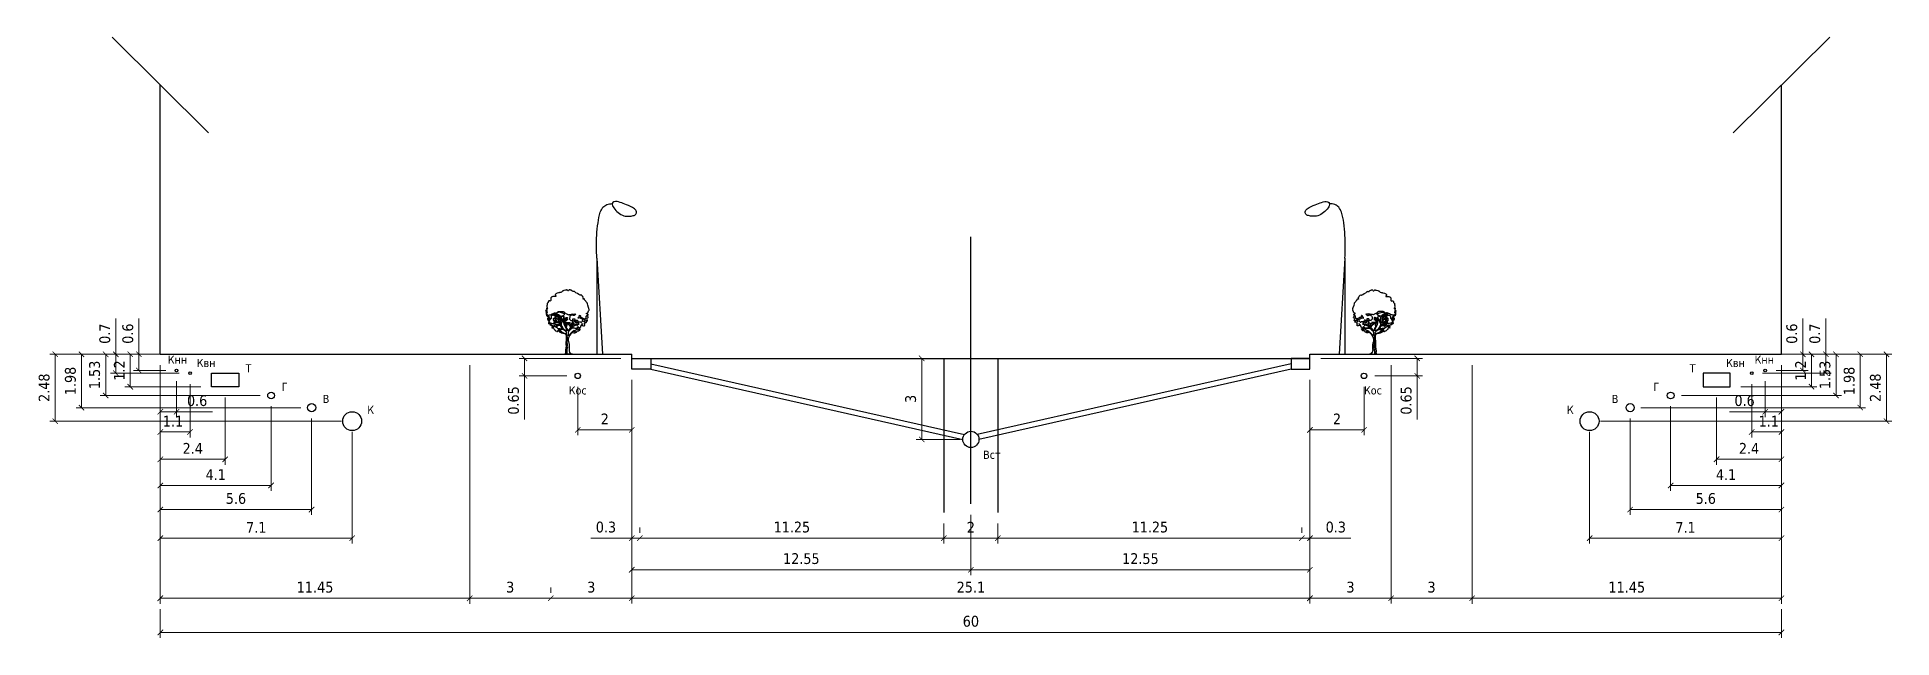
# Model space of a CAD drawing. Header units: millimetres. Extents: x -492806 to 8131902, y -181351 to 2373952.
# Drawn here: x -330956 to -262307, y -181342 to -159111 of the extents above; entities that cross this region are included whole.
import ezdxf

# ---------------------------------------------------------------- set-up
doc = ezdxf.new("R2010")
doc.units = ezdxf.units.MM
doc.header["$LTSCALE"] = 50
doc.layers.add('dorogi', color=7, linetype='Continuous', lineweight=30)
doc.layers.add('text', color=5, linetype='Continuous', lineweight=15)
doc.styles.get("Standard").update_dxf_attribs({"font": 'tahoma.ttf'})
doc.dimstyles.new('S-25$0', dxfattribs={"dimscale": 0, "dimtxt": 2, "dimasz": 1, "dimexe": 1, "dimexo": 2, "dimgap": 1, "dimtad": 3, "dimlfac": 0.001, "dimzin": 9, "dimdsep": 46, "dimtxsty": 'Standard', "dimblk": 'ARCHTICK', "dimcen": 2, "dimclrd": 256, "dimclre": 256, "dimclrt": 256, "dimadec": 0, "dimazin": 2, "dimtfac": 1, "dimtmove": 0, "dimatfit": 3, "dimldrblk": 'DOTSMALL', "dimfxl": 1, "dimlwd": -1, "dimlwe": -1, "dimarcsym": 0})

msp = doc.modelspace()

# ---------------------------------------------------------------- texts
for s, p in [('Кнн', (-326119.168, -171198.296)), ('Кнн', (-267388.154, -171198.296)), ('Квн', (-325047.785, -171319.912)), ('Т', (-323241.259, -171513.927)), ('Т', (-269790.575, -171513.927)), ('Квн', (-268443.619, -171319.912)), ('Г', (-321899.412, -172203.083)), ('Кос', (-311278.032, -172333.375)), ('Кос', (-281846.757, -172333.375)), ('Г', (-271130.206, -172203.083)), ('В', (-320382.396, -172649.007)), ('К', (-318736.341, -173054.392)), ('К', (-274337.199, -173054.392)), ('В', (-272672.809, -172649.007)), ('Вст', (-295940.499, -174716.474))]:
    msp.add_text(s, height=300).set_placement(p)

# ---------------------------------------------------------------- blocks, each defined once
blk = doc.blocks.new('K15-1')
at = {"linetype": 'Continuous'}
for points in [[(1228.8, 2414.4), (1234.8, 2406), (1244.4, 2399.4), (1269, 2388), (1290.6, 2377.2), (1296, 2370.6), (1296, 2362.2), (1288.8, 2356.8), (1272, 2352), (1225.8, 2342.4), (1180.8, 2329.8), (1166.4, 2320.8), (1160.4, 2309.4), (1167, 2300.4), (1184.4, 2300.4), (1239, 2314.8), (1269, 2322.6), (1296.6, 2326.2), (1318.2, 2323.2), (1326, 2317.8), (1330.2, 2309.4), (1332.6, 2296.2), (1327.8, 2289), (1305, 2288.4), (1273.8, 2293.2), (1259.4, 2293.8), (1246.8, 2290.8), (1236.6, 2281.8), (1228.2, 2266.8), (1224.6, 2251.2), (1228.8, 2238.6), (1234.8, 2238), (1241.4, 2242.8), (1257.6, 2262.6), (1276.8, 2279.4), (1286.4, 2281.2), (1296, 2275.2), (1327.2, 2245.2), (1335.6, 2236.2), (1338, 2230.2), (1334.4, 2225.4), (1323.6, 2220), (1278, 2204.4), (1285.8, 2185.8), (1285.8, 2181.6), (1282.8, 2178), (1269.6, 2170.2), (1246.8, 2151.6), (1239.6, 2134.2), (1239.6, 2109.6), (1251.6, 2050.8), (1258.8, 2022.6), (1261.8, 1998.6), (1258.8, 1981.8), (1254.6, 1977.6), (1246.8, 1975.8), (1239, 1994.4), (1231.2, 2007), (1224, 2014.8), (1217.4, 2016.6), (1212, 2013.6), (1209, 2005.8), (1212.6, 1975.8), (1200.6, 1965), (1180.2, 1957.8), (1158.6, 1954.8), (1141.8, 1957.2), (1149, 1948.2), (1157.4, 1942.8), (1174.8, 1936.2), (1181.4, 1933.2), (1184.4, 1927.8), (1183.2, 1918.8), (1176, 1905), (1164.6, 1894.2), (1152.6, 1891.8), (1141.8, 1896.6), (1130.4, 1906.2), (1109.4, 1929.6), (1099.2, 1938.6), (1089, 1941.6), (1107.6, 1896.6), (1113, 1878), (1098, 1878), (1055.4, 1888.8), (1041, 1862.4), (1030.8, 1849.8), (1023, 1847.4), (1017, 1851), (1002, 1864.8), (989.4, 1866.6), (971.4, 1860.6), (974.4, 1851.6), (985.8, 1840.8), (1020, 1816.2), (1051.2, 1789.8), (1058.4, 1777.2), (1058.4, 1771.2), (1055.4, 1765.2), (1038, 1750.8), (1029, 1749), (1020, 1750.2), (1003.2, 1761), (985.8, 1777.8), (950.4, 1816.8), (932.4, 1831.2), (913.2, 1836.6), (904.2, 1833), (903.6, 1823.4), (919.2, 1793.4), (936.6, 1762.8), (939, 1752.6), (936.6, 1749), (931.8, 1747.2), (952.2, 1741.8), (966, 1741.2), (976.2, 1748.4), (984, 1765.2), (1050, 1709.4), (1061.4, 1701.6), (1062, 1701), (1059.6, 1701.6), (1027.2, 1713), (999.6, 1716.6), (966, 1713), (951, 1704.6), (939.6, 1689), (924, 1647), (912.6, 1612.2), (909.6, 1607.4), (906, 1605), (902.4, 1605), (897.6, 1608), (880.2, 1605.6), (866.4, 1597.2), (846, 1567.2), (829.8, 1531.8), (821.4, 1515.6), (810.6, 1503), (739.2, 1488.6), (724.8, 1480.8), (710.4, 1465.2), (697.2, 1451.4), (692.4, 1449), (687.6, 1450.2), (641.4, 1507.2), (632.4, 1514.4), (623.4, 1516.2), (613.2, 1513.2), (600.6, 1503), (529.8, 1431.6), (489.6, 1466.4), (479.4, 1477.2), (476.4, 1486.2), (481.8, 1496.4), (495, 1510.2), (547.8, 1555.2), (582, 1540.8), (607.2, 1535.4), (633.6, 1537.8), (672, 1545), (608.4, 1550.4), (585.6, 1558.8), (580.8, 1564.2), (582, 1570.8), (610.8, 1608.6), (643.2, 1644), (717.6, 1705.8), (794.4, 1758), (863.4, 1799.4), (874.2, 1807.8), (881.4, 1816.2), (884.4, 1826.4), (884.4, 1836.6), (878.4, 1858.8), (865.8, 1882.2), (837, 1929), (828, 1950), (827.4, 1967.4), (858, 1999.8), (870.6, 2009.4), (861.6, 2012.4), (827.4, 2026.2), (858.6, 2013.6), (867, 2013), (871.8, 2015.4), (873, 2020.8), (871.2, 2028.6), (861, 2048.4), (829.2, 2092.8), (810.6, 2115), (806.4, 2125.8), (811.2, 2136), (836.4, 2158.2), (862.2, 2181.6), (867.6, 2193), (867, 2199), (863.4, 2204.4), (859.2, 2206.8), (854.4, 2204.4), (843, 2190.6), (832.2, 2177.4), (827.4, 2174.4), (822, 2176.2), (791.4, 2209.2), (791.4, 2214), (796.8, 2216.4), (806.4, 2220), (816, 2228.4), (824.4, 2245.8), (826.8, 2275.2), (842.4, 2280.6), (859.8, 2292.6), (879, 2309.4), (867, 2313), (856.2, 2311.2), (835.8, 2298.6), (814.2, 2288.4), (801.6, 2289), (787.2, 2296.8), (774, 2317.8), (768, 2350.8), (768.6, 2391.6), (775.2, 2433.6), (788.4, 2473.2), (807.6, 2503.8), (819.6, 2514.6), (832.8, 2521.2), (847.8, 2523), (863.4, 2519.4), (891, 2531.4), (908.4, 2542.8), (913.2, 2548.2), (913.2, 2553.6), (880.8, 2612.4), (864, 2637), (844.8, 2658.6), (842.4, 2631.6), (836.4, 2613), (828.6, 2603.4), (819, 2601), (810, 2605.2), (801.6, 2614.2), (795.6, 2626.8), (792.6, 2643), (754.8, 2615.4), (708.6, 2574.6), (603, 2481), (550.2, 2440.8), (501, 2412), (478.8, 2404.2), (458.4, 2401.2), (440.4, 2404.2), (424.8, 2414.4), (390.6, 2448.6), (358.2, 2458.2), (331.8, 2461.8), (311.4, 2461.2), (295.8, 2455.2), (285, 2446.2), (277.2, 2434.2), (268.8, 2404.2), (263.4, 2340.6), (259.8, 2328), (254.4, 2318.4), (245.4, 2311.8), (232.8, 2309.4), (195, 2330.4), (163.8, 2344.8), (129.6, 2357.4), (96.6, 2365.2), (68.4, 2365.2), (57, 2361), (48.6, 2353.8), (43.2, 2343), (40.8, 2328), (43.2, 2343), (50.4, 2352), (61.2, 2356.2), (75, 2356.2), (109.2, 2346.6), (147, 2328), (214.2, 2287.2), (232.8, 2275.2), (229.2, 2269.8), (220.2, 2266.2), (192.6, 2263.2), (168, 2262), (161.4, 2260.2), (162, 2256.6), (198.6, 2222.4), (201, 2217), (198, 2210.4), (184.8, 2196.6), (161.4, 2179.2), (140.4, 2211), (127.2, 2240.4), (118.8, 2266.2), (111.6, 2284.8), (107.4, 2291.4), (102, 2295), (86.4, 2292), (61.2, 2274.6), (22.8, 2238.6), (58.8, 2254.8), (81.6, 2260.2), (89.4, 2259.6), (95.4, 2257.2), (102.6, 2246.4), (110.4, 2206.8), (116.4, 2180.4), (127.8, 2151.6), (156.6, 2165.4), (177.6, 2172.6), (193.8, 2173.8), (205.8, 2169.6), (216.6, 2159.4), (226.2, 2144.4), (251.4, 2099.4), (243, 2090.4), (230.4, 2085.6), (200.4, 2085), (173.4, 2086.8), (165, 2085.6), (162, 2080.8), (163.8, 2008.2), (162, 1986), (148.2, 2002.8), (112.2, 2046.6), (103.8, 2053.8), (94.2, 2056.8), (85.2, 2056.8), (75.6, 2052.6), (57.6, 2038.8), (39.6, 2020.2), (9, 1987.2), (-3, 1983.6), (-11.4, 1993.8), (-14.4, 2008.2), (-12, 2017.8), (-6, 2023.8), (3, 2028), (27, 2034.6), (39.6, 2040), (51, 2049), (34.2, 2043.6), (12.6, 2041.2), (-38.4, 2042.4), (-91.2, 2046.6), (-135, 2046.6), (-88.8, 2039.4), (-53.4, 2030.4), (-40.2, 2024.4), (-31.8, 2016), (-28.2, 2005.8), (-30, 1993.8), (-45.6, 2004.6), (-60.6, 2007.6), (-74.4, 2005.2), (-87.6, 1998), (-111.6, 1977.6), (-135, 1957.2), (-177.6, 1959.6), (-196.2, 1968), (-214.2, 1984.2), (-256.2, 2010), (-268.2, 2019.6), (-277.2, 2033.4), (-289.8, 2067.6), (-298.2, 2104.2), (-308.4, 2133.6), (-365.4, 2170.2), (-390.6, 2184.6), (-394.8, 2182.2), (-396, 2173.8), (-395.4, 2133.6), (-400.8, 2124), (-414.6, 2122.8), (-456.6, 2134.8), (-499.2, 2151), (-513, 2154.6), (-517.2, 2154), (-518.4, 2151.6), (-514.8, 2139), (-505.8, 2128.8), (-479.4, 2115), (-454.2, 2101.8), (-447.6, 2093.4), (-447.6, 2080.8), (-464.4, 2054.4), (-484.8, 2037), (-505.8, 2028.6), (-525.6, 2028), (-540.6, 2035.8), (-549, 2050.8), (-548.4, 2072.4), (-537, 2099.4), (-557.4, 2079), (-585, 2065.2), (-644.4, 2050.2), (-669, 2044.8), (-684.6, 2037.6), (-688.2, 2032.8), (-688.2, 2026.8), (-676.2, 2010), (-628.8, 1971.6), (-613.2, 1959.6), (-606, 1951.2), (-609.6, 1946.4), (-626.4, 1942.8), (-710.4, 1941.6), (-673.2, 1940.4), (-607.2, 1931.4), (-579, 1920.6), (-568.8, 1913.4), (-562.2, 1904.4), (-559.8, 1894.2), (-562.8, 1882.2), (-571.2, 1868.4), (-586.8, 1852.2), (-617.4, 1818), (-642, 1781.4), (-665.4, 1745.4), (-691.8, 1713), (-697.8, 1704.6), (-696.6, 1699.8), (-690, 1696.8), (-679.2, 1696.8), (-651, 1702.2), (-624, 1713), (-611.4, 1722), (-605.4, 1731.6), (-604.2, 1743.6), (-603.6, 1731.6), (-586.8, 1678.8), (-496.8, 1568.4), (-471.6, 1542), (-448.8, 1522.2), (-429, 1513.2), (-420.6, 1514.4), (-413.4, 1518.6), (-379.2, 1555.2), (-342.6, 1518.6), (-340.2, 1508.4), (-345, 1493.4), (-363, 1464.6), (-368.4, 1457.4), (-369, 1456.8), (-366.6, 1459.2), (-327, 1503), (-308.4, 1450.2), (-288.6, 1452), (-274.2, 1449), (-264, 1442.4), (-257.4, 1432.8), (-247.8, 1408.2), (-235.2, 1382.4), (-274.2, 1413.6), (-287.4, 1416), (-308.4, 1411.2), (-362.4, 1390.8), (-392.4, 1381.8), (-420.6, 1378.2), (-445.8, 1382.4), (-456.6, 1388.4), (-466.2, 1397.4), (-441, 1440.6), (-429, 1460.4), (-429, 1464.6), (-433.8, 1466.4), (-462.6, 1467), (-495.6, 1438.2), (-517.8, 1423.2), (-531.6, 1420.8), (-540, 1426.8), (-550.8, 1458), (-559.2, 1477.8), (-573, 1497.6), (-595.8, 1516.2), (-617.4, 1519.8), (-642.6, 1513.8), (-676.2, 1503), (-696, 1522.8), (-708, 1540.2), (-711, 1548.6), (-710.4, 1555.2), (-699, 1572.6), (-685.8, 1583.4), (-671.4, 1589.4), (-657, 1591.8), (-628.2, 1595.4), (-615.6, 1599.6), (-605.4, 1608), (-603.6, 1613.4), (-606.6, 1618.8), (-622.8, 1627.2), (-643.2, 1630.8), (-658.2, 1626), (-729, 1555.2), (-735, 1555.8), (-745.2, 1564.2), (-768, 1594.8), (-784.8, 1627.2), (-786.6, 1638), (-781.2, 1642.2), (-710.4, 1642.2), (-738, 1677), (-748.2, 1699.8), (-747.6, 1714.8), (-741.6, 1723.2), (-737.4, 1728), (-740.4, 1732.2), (-797.4, 1747.2), (-813, 1776), (-819.6, 1798.2), (-824.4, 1819.8), (-834, 1848.6), (-836.4, 1861.2), (-835.8, 1870.2), (-832.8, 1882.2), (-833.4, 1885.8), (-838.2, 1887.6), (-868.2, 1888.8), (-925.8, 1974.6), (-934.2, 1981.8), (-933, 1972.2), (-912, 1928.4), (-886.2, 1888.8), (-881.4, 1882.8), (-880.8, 1876.8), (-890.4, 1866), (-909.6, 1857), (-936.6, 1849.2), (-996.6, 1839.6), (-1041.6, 1836.6), (-1052.4, 1845), (-1060.2, 1854.6), (-1069.2, 1874.4), (-1070.4, 1895.4), (-1066.2, 1915.2), (-1059, 1933.2), (-1050.6, 1947), (-1041.6, 1957.2), (-1044.6, 1967.4), (-1051.8, 1977), (-1074, 1996.2), (-1092.6, 2013.6), (-1095.6, 2021.4), (-1093.8, 2028), (-1039.8, 2086.2), (-1014.6, 2121.6), (-1010.4, 2139), (-1014.6, 2142), (-1021.8, 2141.4), (-1041.6, 2132.4), (-1063.2, 2115.6), (-1081.2, 2094), (-1086.6, 2083.2), (-1088.4, 2071.8), (-1089.6, 2058), (-1092.6, 2054.4), (-1104.6, 2067.6), (-1122.6, 2085.6), (-1134, 2088), (-1146.6, 2080.8), (-1183.2, 2046.6), (-1183.2, 2115), (-1186.2, 2120.4), (-1194, 2124), (-1215.6, 2127.6), (-1234.2, 2130), (-1237.8, 2131.2), (-1236, 2133.6), (-1038, 2222.4), (-1014.6, 2235.6), (-1016.4, 2236.8), (-1027.2, 2233.8), (-1120.8, 2203.2), (-1236, 2167.2), (-1251.6, 2168.4), (-1258.8, 2172.6), (-1258.8, 2179.8), (-1253.4, 2189.4), (-1234.8, 2217), (-1224.6, 2235.6), (-1217.4, 2256.6), (-1217.4, 2275.2), (-1227, 2294.4), (-1258.2, 2333.4), (-1286.4, 2369.4), (-1292.4, 2384.4), (-1288.2, 2395.8), (-1270.2, 2448.6), (-1236, 2485.2), (-1219.2, 2508.6), (-1218.6, 2517), (-1223.4, 2523.6), (-1233.6, 2529), (-1250.4, 2533.2), (-1304.4, 2538), (-1287, 2551.2), (-1266, 2563.2), (-1222.8, 2587.8), (-1204.2, 2601.6), (-1189.8, 2617.2), (-1182, 2636.4), (-1183.2, 2658.6), (-1188, 2662.8), (-1198.2, 2663.4), (-1228.2, 2661), (-1257, 2662.2), (-1266.6, 2667.6), (-1270.2, 2677.2), (-1322.4, 2800.8), (-1337.4, 2821.8), (-1347, 2844), (-1351.2, 2869.2), (-1350.6, 2896.2), (-1345.8, 2925.6), (-1338, 2956.2), (-1315.2, 3022.2), (-1261.2, 3169.2), (-1240.8, 3247.2), (-1233, 3325.8), (-1059.6, 3517.2), (-1057.8, 3540.6), (-1053, 3556.8), (-1045.2, 3567.6), (-1035.6, 3573.6), (-1024.2, 3576), (-1012.8, 3576), (-989.4, 3570.6), (-970.2, 3566.4), (-964.2, 3567.6), (-960.6, 3571.2), (-964.8, 3592.8), (-988.8, 3638.4), (-961.2, 3686.4), (-923.4, 3740.4), (-879, 3792), (-856.2, 3814.2), (-834, 3832.8), (-828, 3834.6), (-821.4, 3832.8), (-806.4, 3823.8), (-792.6, 3814.8), (-786, 3813), (-781.2, 3814.2), (-742.2, 3842.4), (-699, 3867.6), (-604.2, 3915.6), (-505.2, 3970.2), (-457.8, 4003.8), (-413.4, 4042.8), (-388.2, 4060.2), (-378, 4063.2), (-369, 4062.6), (-353.4, 4056.6), (-339, 4047.6), (-324, 4041.6), (-307.2, 4043.4), (-285, 4059.6), (-256.2, 4095.6), (-237, 4111.2), (-214.2, 4125), (-187.8, 4136.4), (-159.6, 4144.8), (-130.2, 4150.8), (-100.8, 4153.2), (-72, 4152.6), (-45.6, 4147.8), (-18, 4103.4), (-4.2, 4087.8), (2.4, 4089.6), (10.8, 4097.4), (40.8, 4129.8), (59.4, 4144.2), (77.4, 4150.8), (96.6, 4151.4), (118.8, 4146), (178.8, 4127.4), (270, 4105.8), (291, 4102.8), (308.4, 4098), (335.4, 4084.2), (356.4, 4066.8), (376.2, 4047.6), (400.8, 4029), (433.8, 4011.6), (481.2, 3997.8), (547.8, 3990), (582.6, 3975.6), (621, 3963.6), (702.6, 3940.8), (742.8, 3926.4), (781.2, 3907.2), (815.4, 3882), (831, 3866.4), (844.8, 3848.4), (787.2, 3755.4), (779.4, 3732.6), (781.2, 3726), (786, 3721.8), (807.6, 3719.4), (844.8, 3721.8), (897.6, 3726), (966, 3727.8), (994.2, 3724.8), (1021.8, 3716.4), (1048.2, 3703.2), (1072.2, 3685.8), (1092.6, 3664.2), (1108.8, 3640.2), (1119.6, 3613.8), (1123.2, 3585.6), (1123.2, 3480.6), (1129.2, 3455.4), (1143.6, 3442.2), (1165.8, 3438), (1191, 3439.2), (1218, 3441.6), (1243.2, 3440.4), (1264.2, 3432), (1272, 3424.2), (1278, 3412.2), (1285.2, 3386.4), (1284.6, 3370.8), (1281, 3363), (1276.8, 3358.8), (1276.2, 3354.6), (1282.8, 3347.4), (1330.2, 3307.8), (1346.4, 3294.6), (1353.6, 3285.6), (1364.4, 3239.4), (1358.4, 3211.8), (1359.6, 3184.2), (1372.8, 3128.4), (1379.4, 3101.4), (1382.4, 3075.6), (1378.2, 3051.6), (1364.4, 3029.4), (1327.8, 2986.8), (1323.6, 2979), (1326, 2974.8), (1339.8, 2967.6), (1346.4, 2958), (1348.8, 2940), (1351.2, 2957.4), (1357.2, 2968.2), (1365.6, 2973.6), (1375.2, 2974.2), (1384.8, 2970.6), (1393.2, 2963.4), (1399.2, 2953.2), (1401.6, 2940), (1364.4, 2871.6), (1360.8, 2863.2), (1368, 2856.6), (1402.2, 2844.6), (1439.4, 2833.2), (1451.4, 2826.6), (1453.8, 2823), (1453.8, 2818.8), (1446, 2805), (1435.8, 2797.8), (1424.4, 2795.4), (1411.2, 2796), (1385.4, 2796.6), (1374, 2792.4), (1364.4, 2782.2), (1402.2, 2759.4), (1432.8, 2746.2), (1440, 2740.8), (1443, 2736), (1438.2, 2727.6), (1422.6, 2721), (1378.8, 2713.8), (1348.8, 2711.4), (1336.8, 2710.8), (1338.6, 2708.4), (1366.2, 2699.4), (1385.4, 2692.8), (1402.8, 2683.8), (1414.8, 2672.4), (1417.2, 2665.8), (1417.2, 2658.6), (1411.8, 2605.8), (1407, 2549.4), (1402.2, 2524.2), (1394.4, 2503.8), (1382.4, 2490), (1364.4, 2485.2), (1287, 2488.2), (1281, 2487), (1287, 2483.4), (1348.8, 2467.2), (1320.6, 2461.2), (1285.2, 2446.2), (1251.6, 2429.4), (1228.8, 2414.4)], [(-1236.6, 2485.2), (-1219.2, 2508.6), (-1218.6, 2517), (-1223.4, 2523.6), (-1233.6, 2529), (-1250.4, 2533.2), (-1304.4, 2538), (-1287, 2551.2), (-1266, 2563.2), (-1222.8, 2587.8), (-1204.2, 2601.6), (-1189.8, 2617.2), (-1182, 2636.4), (-1183.2, 2658.6), (-1188, 2662.8), (-1198.2, 2663.4), (-1228.2, 2661), (-1257, 2662.2), (-1266.6, 2667.6), (-1270.2, 2677.2), (-1322.4, 2800.8), (-1337.4, 2821.8), (-1347, 2844), (-1351.2, 2869.2), (-1350.6, 2896.2), (-1345.8, 2925.6), (-1338, 2956.2), (-1315.2, 3022.2), (-1261.2, 3169.2), (-1240.8, 3247.2), (-1233, 3325.8), (-1059.6, 3517.2), (-1057.8, 3540.6), (-1053, 3556.8), (-1045.2, 3567.6), (-1035.6, 3573.6), (-1024.2, 3576), (-1012.8, 3576), (-989.4, 3570.6), (-970.2, 3566.4), (-964.2, 3567.6), (-960.6, 3571.2), (-964.8, 3592.8), (-988.8, 3638.4), (-961.2, 3686.4), (-923.4, 3740.4), (-879, 3792), (-856.2, 3814.2), (-834, 3832.8), (-828, 3834.6), (-821.4, 3832.8), (-806.4, 3823.8), (-792.6, 3814.8), (-786, 3813), (-781.2, 3814.2), (-742.2, 3842.4), (-699, 3867.6), (-604.2, 3915.6), (-505.2, 3970.2), (-457.8, 4003.8), (-413.4, 4042.8), (-388.2, 4060.2), (-378, 4063.2), (-369, 4062.6), (-353.4, 4056.6), (-339, 4047.6), (-324, 4041.6), (-307.2, 4043.4), (-285, 4059.6), (-256.2, 4095.6), (-237, 4111.2), (-214.2, 4125), (-187.8, 4136.4), (-159.6, 4144.8), (-130.2, 4150.8), (-100.8, 4153.2), (-72, 4152.6), (-45.6, 4147.8), (-18, 4103.4), (-4.2, 4087.8), (2.4, 4089.6), (10.8, 4097.4), (40.8, 4129.8), (59.4, 4144.2), (77.4, 4150.8), (96.6, 4151.4), (118.8, 4146), (178.8, 4127.4), (270, 4105.8), (291, 4102.8), (308.4, 4098), (335.4, 4084.2), (356.4, 4066.8), (376.2, 4047.6), (400.8, 4029), (433.8, 4011.6), (481.2, 3997.8), (547.8, 3990), (582.6, 3975.6), (621, 3963.6), (702.6, 3940.8), (742.8, 3926.4), (781.2, 3907.2), (815.4, 3882), (831, 3866.4), (844.8, 3848.4), (787.2, 3755.4), (779.4, 3732.6), (781.2, 3726), (786, 3721.8), (807.6, 3719.4), (844.8, 3721.8), (897.6, 3726), (966, 3727.8), (994.2, 3724.8), (1021.8, 3716.4), (1048.2, 3703.2), (1072.2, 3685.8), (1092.6, 3664.2), (1108.8, 3640.2), (1119.6, 3613.8), (1123.2, 3585.6), (1123.2, 3480.6), (1129.2, 3455.4), (1143.6, 3442.2), (1165.8, 3438), (1191, 3439.2), (1218, 3441.6), (1243.2, 3440.4), (1264.2, 3432), (1272, 3424.2), (1278, 3412.2), (1285.2, 3386.4), (1284.6, 3370.8), (1281, 3363), (1276.8, 3358.8), (1276.2, 3354.6), (1282.8, 3347.4), (1330.2, 3307.8), (1346.4, 3294.6), (1353.6, 3285.6), (1364.4, 3239.4), (1358.4, 3211.8), (1359.6, 3184.2), (1372.8, 3128.4), (1379.4, 3101.4), (1382.4, 3075.6), (1378.2, 3051.6), (1364.4, 3029.4), (1327.8, 2986.8), (1323.6, 2979), (1326, 2974.8), (1339.8, 2967.6), (1346.4, 2958), (1348.8, 2940), (1351.2, 2957.4), (1357.2, 2968.2), (1365.6, 2973.6), (1375.2, 2974.2), (1384.8, 2970.6), (1393.2, 2963.4), (1399.2, 2953.2), (1401.6, 2940), (1364.4, 2871.6), (1360.8, 2863.2), (1368, 2856.6), (1402.2, 2844.6), (1439.4, 2833.2), (1451.4, 2826.6), (1453.8, 2823), (1453.8, 2818.8), (1446, 2805), (1435.8, 2797.8), (1424.4, 2795.4), (1411.2, 2796), (1385.4, 2796.6), (1374, 2792.4), (1364.4, 2782.2), (1402.2, 2759.4), (1432.8, 2746.2), (1440, 2740.8), (1443, 2736), (1438.2, 2727.6), (1422.6, 2721), (1378.8, 2713.8), (1348.8, 2711.4), (1336.8, 2710.8), (1338.6, 2708.4), (1366.2, 2699.4), (1385.4, 2692.8), (1402.8, 2683.8), (1414.8, 2672.4), (1417.2, 2665.8), (1417.2, 2658.6), (1378.8, 2592.6), (1360.2, 2568.6), (1339.8, 2555.4), (1292.4, 2518.2), (1266.6, 2520.6), (1245.6, 2527.8), (1208.4, 2556.6), (1117.8, 2556.6), (1101.6, 2575.8), (1083, 2588.4), (1062, 2597.4), (1039.8, 2604), (995.4, 2617.2), (975, 2626.8), (956.4, 2640.6), (926.4, 2644.2), (903.6, 2653.2), (871.8, 2674.8), (859.2, 2682.6), (845.4, 2685), (829.2, 2678.4), (807.6, 2660.4), (763.2, 2656.2), (723.6, 2647.2), (706.2, 2616), (693, 2599.2), (678.6, 2589), (621, 2559), (562.8, 2521.2), (507, 2484), (452.4, 2453.4), (387, 2480.4), (351.6, 2489.4), (316.8, 2492.4), (279.6, 2524.2), (255.6, 2547), (235.2, 2571.6), (225.6, 2595.6), (226.8, 2606.4), (232.2, 2615.4), (243, 2623.8), (260.4, 2629.8), (316.8, 2634.6), (340.2, 2650.2), (379.8, 2667.6), (430.8, 2684.4), (487.2, 2698.2), (545.4, 2707.8), (600, 2710.2), (624.6, 2708.4), (646.2, 2704.2), (664.8, 2697), (678.6, 2686.2), (700.2, 2692.8), (717.6, 2698.8), (713.4, 2714.4), (704.4, 2725.2), (680.4, 2728.8), (656.4, 2737.8), (613.8, 2770.2), (537.6, 2766.6), (462.6, 2758.8), (389.4, 2754), (316.8, 2757), (288.6, 2749.2), (274.2, 2740.8), (265.2, 2731.2), (255.6, 2713.2), (243.6, 2697), (214.8, 2670.6), (180, 2649.6), (142.2, 2632.2), (64.8, 2599.8), (30, 2580.6), (0, 2556.6), (-70.8, 2563.2), (-142.2, 2569.8), (-185.4, 2572.2), (-222.6, 2583.6), (-258, 2596.2), (-297.6, 2602.2), (-305.4, 2593.8), (-318, 2587.8), (-349.2, 2583), (-386.4, 2578.8), (-414.6, 2586.6), (-437.4, 2596.8), (-459, 2602.2), (-475.2, 2595), (-491.4, 2583), (-442.8, 2541), (-394.2, 2498.4), (-353.4, 2504.4), (-316.8, 2518.2), (-279.6, 2531.4), (-260.4, 2535.6), (-239.4, 2537.4), (-206.4, 2514), (-173.4, 2498.4), (-141, 2483.4), (-124.8, 2473.2), (-109.8, 2460), (-102, 2377.8), (-93.6, 2331), (-84, 2304.6), (-84, 2266.2), (-157.8, 2200.8), (-188.4, 2175.6), (-213, 2172.6), (-271.2, 2175.6), (-283.8, 2191.2), (-290.4, 2206.2), (-292.2, 2235), (-293.4, 2262.6), (-298.8, 2277), (-310.2, 2292), (-403.8, 2287.8), (-425.4, 2284.8), (-435.6, 2279.4), (-436.8, 2269.2), (-433.8, 2253), (-429, 2229), (-426.6, 2194.8), (-443.4, 2187.6), (-469.8, 2184), (-523.8, 2182.2), (-548.4, 2197.2), (-580.8, 2206.8), (-594, 2206.2), (-601.8, 2199.6), (-603, 2185.8), (-594.6, 2162.4), (-639.6, 2120.4), (-676.2, 2097), (-723, 2087.4), (-801.6, 2085), (-829.8, 2059.2), (-842.4, 2056.2), (-853.2, 2058), (-862.2, 2065.8), (-870, 2078.4), (-879, 2117.4), (-901.2, 2125.2), (-924, 2143.2), (-928.2, 2184.6), (-938.4, 2203.8), (-951, 2217), (-963, 2240.4), (-944.4, 2259.6), (-920.4, 2276.4), (-894.6, 2290.2), (-872.4, 2298), (-828.6, 2312.4), (-784.8, 2332.2), (-741, 2349), (-719.4, 2354.4), (-697.8, 2356.2), (-673.2, 2340), (-651.6, 2335.8), (-645, 2339.4), (-643.8, 2346), (-648, 2356.2), (-659.4, 2369.4), (-661.8, 2379), (-667.8, 2388.6), (-687.6, 2407.2), (-730.2, 2440.8), (-726.6, 2482.8), (-732, 2506.2), (-743.4, 2524.8), (-769.2, 2505), (-780, 2496), (-787.8, 2482.8), (-795, 2449.8), (-801, 2415.6), (-805.8, 2401.2), (-814.2, 2388.6), (-846, 2384.4), (-878.4, 2372.4), (-943.2, 2337), (-1008.6, 2301.6), (-1041, 2290.2), (-1072.8, 2285.4), (-1089, 2298.6), (-1105.8, 2305.8), (-1137.6, 2315.4), (-1150.2, 2322), (-1161, 2332.2), (-1167.6, 2349.6), (-1170, 2376), (-1158.6, 2394.6), (-1164.6, 2406.6), (-1171.2, 2417.4), (-1170, 2424.6), (-1163.4, 2434.2), (-1170, 2455.8), (-1188, 2472), (-1211.4, 2481.6), (-1236.6, 2485.2)], [(151.2, 112.2), (156.6, 143.4), (159, 174), (156.6, 237.6), (147.6, 301.8), (135.6, 365.4), (123.6, 429.6), (115.2, 492.6), (112.8, 554.4), (120.6, 614.4), (129.6, 678.6), (130.2, 743.4), (124.8, 808.8), (116.4, 874.2), (100.2, 1003.8), (97.8, 1067.4), (102.6, 1129.2), (109.2, 1182.6), (118.2, 1231.2), (127.8, 1254), (142.8, 1274.4), (164.4, 1293.6), (193.2, 1310.4), (292.8, 1353.6), (351.6, 1372.2), (377.4, 1377), (399, 1377), (425.4, 1374.6), (437.4, 1375.8), (449.4, 1379.4), (480.6, 1396.8), (529.8, 1431.6), (513.6, 1444.8), (481.2, 1419.6), (445.2, 1398), (430.2, 1393.2), (420.6, 1395.6), (417, 1405.8), (422.4, 1426.2), (454.8, 1446), (492, 1464), (477, 1479), (460.8, 1468.2), (438.6, 1456.8), (415.8, 1443), (396.6, 1423.2), (327.6, 1394.4), (255, 1366.8), (112.2, 1315.8), (115.8, 1329.6), (115.8, 1341.6), (109.8, 1362), (104.4, 1380.6), (108, 1404), (133.2, 1436.4), (154.8, 1471.8), (180, 1505.4), (196.2, 1519.8), (216, 1531.2), (234, 1540.8), (252, 1553.4), (291, 1582.8), (333, 1605.6), (355.2, 1610.4), (377.4, 1608), (415.2, 1600.2), (454.2, 1579.8), (488.4, 1552.2), (511.8, 1524), (541.8, 1550.4), (496.2, 1587.6), (468, 1605.6), (439.2, 1619.4), (465, 1616.4), (490.2, 1616.4), (539.4, 1623), (587.4, 1632), (634.2, 1634.4), (662.4, 1661.4), (633, 1665), (603.6, 1663.8), (543.6, 1654.8), (512.4, 1650), (478.8, 1648.2), (443.4, 1650.6), (404.4, 1658.4), (405.6, 1680.6), (414, 1705.2), (435, 1746.6), (476.4, 1810.8), (523.8, 1862.4), (603, 1865.4), (643.8, 1856.4), (666, 1845), (688.8, 1827.6), (711, 1806), (727.2, 1782.6), (738, 1755.6), (742.8, 1723.8), (770.4, 1743), (735, 1816.2), (733.2, 1825.8), (728.4, 1833), (715.2, 1845), (707.4, 1857), (709.2, 1864.8), (715.8, 1873.8), (748.2, 1878.6), (781.2, 1888.8), (815.4, 1899), (852, 1903.8), (829.2, 1943.4), (769.2, 1932.6), (723, 1919.4), (692.4, 1914.6), (651, 1912.8), (516, 1920), (530.4, 1945.2), (546.6, 1966.2), (582.6, 1998), (603, 2010), (624, 2019), (669, 2031), (717, 2037), (766.8, 2038.2), (866.4, 2038.8), (854.4, 2057.4), (766.2, 2058.6), (718.8, 2056.8), (669.6, 2050.8), (741.6, 2119.2), (783.6, 2153.4), (822, 2176.8), (805.2, 2193), (747, 2148), (695.4, 2101.8), (642, 2061), (611.4, 2044.8), (577.2, 2031.6), (568.2, 2045.4), (565.2, 2058), (567, 2071.2), (573, 2083.8), (591.6, 2112.6), (612, 2146.8), (616.8, 2175), (630.6, 2199.6), (651.6, 2222.4), (676.2, 2242.2), (732.6, 2275.8), (783.6, 2299.8), (772.8, 2322), (767.4, 2346), (751.2, 2342.4), (744, 2333.4), (737.4, 2321.4), (725.4, 2308.8), (661.2, 2272.2), (624.6, 2250), (600.6, 2227.8), (589.2, 2233.8), (586.2, 2247.6), (591, 2268), (600.6, 2291.4), (625.8, 2338.2), (645, 2367), (741, 2487.6), (834.6, 2611.2), (823.8, 2602.2), (813.6, 2602.2), (805.2, 2608.8), (798, 2617.8), (723.6, 2512.2), (663, 2430.6), (616.2, 2374.2), (610.2, 2431.2), (620.4, 2495.4), (574.8, 2458.8), (576, 2374.2), (572.4, 2334.6), (562.2, 2293.2), (547.2, 2220), (544.2, 2178), (546.6, 2143.2), (521.4, 2076.6), (508.2, 2040.6), (492.6, 2004.6), (472.8, 2062.8), (466.8, 2095.2), (469.8, 2120.4), (461.4, 2199), (461.4, 2280), (486, 2344.2), (495.6, 2377.8), (499.8, 2411.4), (460.2, 2400.6), (457.2, 2369.4), (450, 2341.2), (431.4, 2281.8), (427.8, 2246.4), (428.4, 2207.4), (428.4, 2169), (420, 2135.4), (375.6, 2188.8), (334.8, 2251.8), (298.8, 2319), (267.6, 2385), (265.2, 2355.6), (259.8, 2330.4), (276.6, 2308.2), (300, 2268), (357.6, 2161.2), (431.4, 2012.4), (445.8, 1990.8), (451.8, 1965.6), (451.2, 1937.4), (445.2, 1908), (425.4, 1849.2), (404.4, 1800.6), (368.4, 1734), (344.4, 1698.6), (316.2, 1663.8), (286.2, 1631.4), (253.8, 1602.6), (220.2, 1578.6), (185.4, 1561.8), (135, 1536), (107.4, 1521.6), (85.2, 1515.6), (92.4, 1563.6), (110.4, 1621.8), (166.8, 1753.2), (226.2, 1879.8), (249, 1931.4), (262.2, 1969.8), (271.8, 2032.8), (276.6, 2101.2), (274.2, 2169.6), (269.4, 2202), (262.2, 2232), (250.2, 2250.6), (245.4, 2265), (244.2, 2310.6), (224.4, 2314.2), (207, 2323.8), (199.8, 2296.8), (234.6, 2274), (227.4, 2268.6), (216.6, 2265.6), (192.6, 2263.8), (213, 2251.2), (227.4, 2235), (237.6, 2215.2), (243.6, 2193), (249.6, 2146.2), (252, 2100.6), (248.4, 2052), (239.4, 2005.2), (227.4, 1960.8), (212.4, 1921.2), (195.6, 1887.6), (176.4, 1862.4), (157.2, 1846.2), (137.4, 1840.8), (127.8, 1877.4), (124.8, 1926.6), (131.4, 1973.4), (138, 1990.8), (148.2, 2001.6), (136.8, 2017.2), (124.2, 2032.2), (111.6, 2017.2), (102, 2000.4), (91.8, 1962.6), (90.6, 1921.8), (94.8, 1879.2), (112.8, 1797), (120, 1761.6), (123, 1731), (90, 1689.6), (63, 1641), (16.2, 1538.4), (7.2, 1536), (-3, 1537.2), (-24.6, 1548.6), (-46.8, 1569), (-69, 1593.6), (-103.2, 1639.8), (-111.6, 1653), (-113.4, 1655.4), (-113.4, 1653.6), (-133.2, 1681.8), (-150.6, 1708.2), (-153.6, 1730.4), (-148.2, 1755), (-130.8, 1800), (-113.4, 1828.8), (-87.6, 1857), (-21, 1915.8), (14.4, 1947.6), (46.8, 1981.2), (73.2, 2017.2), (83.4, 2036.4), (90.6, 2056.8), (78, 2054.4), (66.6, 2047.8), (45.6, 2027.4), (25.2, 2004), (4.8, 1984.8), (-7.2, 1966.8), (-27, 1944.6), (-76.8, 1897.8), (-128.4, 1857), (-150.6, 1843.2), (-168, 1834.8), (-180.6, 1863), (-192, 1900.2), (-196.8, 1936.8), (-195.6, 1952.4), (-191.4, 1963.8), (-207.6, 1978.2), (-225.6, 1991.4), (-231, 1956), (-236.4, 1934.4), (-234, 1918.2), (-226.2, 1893), (-184.8, 1796.4), (-196.2, 1742.4), (-202.8, 1728.6), (-209.4, 1723.2), (-216, 1725), (-223.8, 1732.2), (-239.4, 1762.8), (-307.2, 1877.4), (-325.2, 1916.4), (-334.2, 1947), (-333.6, 1972.2), (-324, 1995), (-307.2, 2017.8), (-283.2, 2044.2), (-292.2, 2077.8), (-348, 2020.8), (-360.6, 2002.8), (-366.6, 1986.6), (-364.2, 1947.6), (-359.4, 1875.6), (-390, 1878.6), (-421.2, 1887), (-483.6, 1912.2), (-545.4, 1937.4), (-576, 1945.8), (-606.6, 1948.8), (-618, 1944.6), (-639.6, 1942.2), (-691.2, 1941), (-635.4, 1936.8), (-594.6, 1927.2), (-569.4, 1914), (-562.8, 1905.6), (-560.4, 1896.6), (-530.4, 1892.4), (-491.4, 1880.4), (-446.4, 1862.4), (-401.4, 1840.2), (-358.8, 1815.6), (-323.4, 1789.2), (-299.4, 1763.4), (-292.8, 1751.4), (-290.4, 1739.4), (-292.2, 1731), (-300.6, 1722.6), (-332.4, 1708.8), (-378.6, 1697.4), (-432, 1689), (-534.6, 1678.2), (-584.4, 1675.8), (-569.4, 1658.4), (-449.4, 1666.2), (-331.2, 1688.4), (-309.6, 1691.4), (-285.6, 1687.8), (-259.2, 1679.4), (-233.4, 1666.8), (-187.2, 1634.4), (-170.4, 1617), (-159.6, 1599.6), (-150.6, 1586.4), (-138, 1573.2), (-103.8, 1549.2), (-70.2, 1524.6), (-57, 1512), (-48.6, 1498.2), (-1.2, 1406.4), (-6.6, 1313.4), (-9, 1265.4), (-7.2, 1218.6), (-42, 1234.8), (-73.8, 1257), (-102.6, 1284), (-131.4, 1314.6), (-191.4, 1380.6), (-226.2, 1413), (-267, 1443.6), (-256.8, 1432.2), (-250.8, 1417.8), (-240, 1388.4), (-172.2, 1314), (-114, 1234.8), (-64.8, 1151.4), (-24.6, 1062.6), (-7.8, 1005.6), (-3, 948.6), (-6.6, 891), (-16.2, 834), (-44.4, 721.8), (-57.6, 667.2), (-67.2, 614.4), (-69, 476.4), (-66.6, 385.2), (-61.2, 324), (-58.2, 298.2), (-59.4, 270.6), (-70.2, 215.4), (-97.2, 106.2), (-117.6, 102), (-138, 90), (-180, 53.4), (-223.8, 17.4), (-247.2, 5.4), (-271.8, 0.6), (-223.8, 1.8), (-181.2, 12), (-138.6, 24), (-92.4, 30), (-39.6, 10.8), (0, 0), (17.4, 0), (34.2, 3), (52.2, 10.2), (71.4, 22.2), (110.4, 19.8), (145.8, 11.4), (180.6, 3), (218.4, -0.6), (189.6, 21), (172.8, 45), (151.2, 112.2)], [(377.4, 1608), (415.2, 1600.2), (454.2, 1579.8), (488.4, 1552.2), (511.8, 1524), (541.8, 1550.4), (496.2, 1587.6), (468, 1605.6), (439.2, 1619.4), (465, 1616.4), (490.2, 1616.4), (539.4, 1623), (587.4, 1632), (634.2, 1634.4), (662.4, 1661.4), (633, 1665), (603.6, 1663.8), (543.6, 1654.8), (512.4, 1650), (478.8, 1648.2), (443.4, 1650.6), (404.4, 1658.4), (405.6, 1680.6), (414, 1705.2), (435, 1746.6), (476.4, 1810.8), (523.8, 1862.4), (603, 1865.4), (643.8, 1856.4), (666, 1845), (688.8, 1827.6), (711, 1806), (727.2, 1782.6), (738, 1755.6), (742.8, 1723.8), (770.4, 1743), (735, 1816.2), (733.2, 1825.8), (728.4, 1833), (715.2, 1845), (707.4, 1857), (709.2, 1864.8), (715.8, 1873.8), (748.2, 1878.6), (781.2, 1888.8), (815.4, 1899), (852, 1903.8), (829.2, 1943.4), (769.2, 1932.6), (723, 1919.4), (692.4, 1914.6), (651, 1912.8), (516, 1920), (530.4, 1945.2), (546.6, 1966.2), (582.6, 1998), (603, 2010), (624, 2019), (669, 2031), (717, 2037), (766.8, 2038.2), (866.4, 2038.8), (854.4, 2057.4), (766.2, 2058.6), (718.8, 2056.8), (669.6, 2050.8), (741.6, 2119.2), (783.6, 2153.4), (822, 2176.8), (805.2, 2193), (747, 2148), (695.4, 2101.8), (642, 2061), (611.4, 2044.8), (577.2, 2031.6), (568.2, 2045.4), (565.2, 2058), (567, 2071.2), (573, 2083.8), (591.6, 2112.6), (612, 2146.8), (616.8, 2175), (630.6, 2199.6), (651.6, 2222.4), (676.2, 2242.2), (732.6, 2275.8), (783.6, 2299.8), (772.8, 2322), (767.4, 2346), (751.2, 2342.4), (744, 2333.4), (737.4, 2321.4), (725.4, 2308.8), (661.2, 2272.2), (624.6, 2250), (600.6, 2227.8), (589.2, 2233.8), (586.2, 2247.6), (591, 2268), (600.6, 2291.4), (625.8, 2338.2), (645, 2367), (741, 2487.6), (834.6, 2611.2), (823.8, 2602.2), (813.6, 2602.2), (805.2, 2608.8), (798, 2617.8), (723.6, 2512.2), (663, 2430.6), (616.2, 2374.2), (610.2, 2431.2), (620.4, 2495.4), (574.8, 2458.8), (576, 2374.2), (572.4, 2334.6), (562.2, 2293.2), (547.2, 2220), (544.2, 2178), (546.6, 2143.2), (521.4, 2076.6), (508.2, 2040.6), (492.6, 2004.6), (472.8, 2062.8), (466.8, 2095.2), (469.8, 2120.4), (461.4, 2199), (461.4, 2280), (486, 2344.2), (495.6, 2377.8), (499.8, 2411.4), (460.2, 2400.6), (457.2, 2369.4), (450, 2341.2), (431.4, 2281.8), (427.8, 2246.4), (428.4, 2207.4), (428.4, 2169), (420, 2135.4), (375.6, 2188.8), (334.8, 2251.8), (298.8, 2319), (267.6, 2385), (265.2, 2355.6), (259.8, 2330.4), (276.6, 2308.2), (300, 2268), (357.6, 2161.2), (431.4, 2012.4), (445.8, 1999.2), (456, 1986), (467.4, 1959.6), (469.2, 1933.2), (463.8, 1906.8), (444.6, 1854), (436.8, 1827.6), (433.2, 1801.2), (423.6, 1776.6), (408, 1751.4), (375.6, 1699.2), (364.2, 1674.6), (358.2, 1650.6), (361.8, 1628.4), (377.4, 1608)], [(1215, 2059.2), (1155, 2031.6), (1080.6, 2001.6), (1004.4, 1978.2), (969, 1971), (937.2, 1968.6), (917.4, 1987.8), (916.2, 2017.2), (911.4, 2044.8), (901.8, 2070), (885.6, 2091.6), (885.6, 2117.4), (892.8, 2124), (904.8, 2130), (910.2, 2146.8), (921, 2166), (932.4, 2185.2), (937.2, 2201.4), (934.8, 2224.8), (937.2, 2253), (927.6, 2256.6), (917.4, 2259.6), (943.8, 2285.4), (943.8, 2311.2), (927, 2325), (907.8, 2337), (872.4, 2362.8), (814.2, 2356.2), (814.2, 2401.2), (817.2, 2427.6), (831, 2449.2), (859.8, 2479.2), (885.6, 2479.2), (919.2, 2504.4), (963, 2524.8), (987.6, 2524.8), (1008.6, 2520), (1026.6, 2511.6), (1042.2, 2500.2), (1068, 2473.8), (1092, 2446.8), (1090.8, 2396.4), (1093.2, 2355.6), (1098, 2337), (1106.4, 2319), (1137.6, 2278.8), (1140, 2268.6), (1147.2, 2260.2), (1169.4, 2248.2), (1195.2, 2238.6), (1215, 2227.2), (1198.2, 2204.4), (1176, 2182.2), (1192.8, 2162.4), (1215, 2143.2), (1212.6, 2126.4), (1215, 2104.2), (1206, 2091), (1201.8, 2071.8), (1215, 2059.2)], [(-113.4, 1653.6), (-133.2, 1681.8), (-150.6, 1708.2), (-153.6, 1730.4), (-148.2, 1755), (-130.8, 1800), (-113.4, 1828.8), (-87.6, 1857), (-21, 1915.8), (14.4, 1947.6), (46.8, 1981.2), (73.2, 2017.2), (83.4, 2036.4), (90.6, 2056.8), (78, 2054.4), (66.6, 2047.8), (45.6, 2027.4), (25.2, 2004), (4.8, 1984.8), (-7.2, 1966.8), (-27, 1944.6), (-76.8, 1897.8), (-128.4, 1857), (-150.6, 1843.2), (-168, 1834.8), (-180.6, 1863), (-192, 1900.2), (-196.8, 1936.8), (-195.6, 1952.4), (-191.4, 1963.8), (-207.6, 1978.2), (-225.6, 1991.4), (-231, 1956), (-236.4, 1934.4), (-234, 1918.2), (-226.2, 1893), (-184.8, 1796.4), (-196.2, 1742.4), (-202.8, 1728.6), (-209.4, 1723.2), (-216, 1725), (-223.8, 1732.2), (-239.4, 1762.8), (-307.2, 1877.4), (-325.2, 1916.4), (-334.2, 1947), (-333.6, 1972.2), (-324, 1995), (-307.2, 2017.8), (-283.2, 2044.2), (-292.2, 2077.8), (-348, 2020.8), (-360.6, 2002.8), (-366.6, 1986.6), (-364.2, 1947.6), (-359.4, 1875.6), (-390, 1878.6), (-421.2, 1887), (-483.6, 1912.2), (-545.4, 1937.4), (-576, 1945.8), (-606.6, 1948.8), (-618, 1944.6), (-639.6, 1942.2), (-691.2, 1941), (-635.4, 1936.8), (-594.6, 1927.2), (-569.4, 1914), (-562.8, 1905.6), (-560.4, 1896.6), (-530.4, 1892.4), (-491.4, 1880.4), (-446.4, 1862.4), (-401.4, 1840.2), (-358.8, 1815.6), (-323.4, 1789.2), (-299.4, 1763.4), (-292.8, 1751.4), (-290.4, 1739.4), (-292.2, 1731), (-300.6, 1722.6), (-332.4, 1708.8), (-378.6, 1697.4), (-432, 1689), (-534.6, 1678.2), (-584.4, 1675.8), (-569.4, 1658.4), (-449.4, 1666.2), (-331.2, 1688.4), (-307.8, 1693.8), (-278.4, 1696.2), (-210.6, 1693.8), (-148.2, 1680), (-126, 1668.6), (-113.4, 1653.6)], [(-161.4, 1684.2), (-119.4, 1634.4), (-78, 1580.4), (-57, 1555.8), (-34.8, 1534.8), (-11.4, 1519.2), (13.8, 1510.2), (21.6, 1519.8), (31.2, 1538.4), (55.2, 1597.2), (85.8, 1667.4), (123, 1731.6), (91.8, 1691.4), (65.4, 1645.2), (16.8, 1539), (4.2, 1536), (-10.2, 1540.2), (-25.2, 1549.8), (-40.8, 1563), (-69, 1594.8), (-91.2, 1622.4), (-125.4, 1668), (-141.6, 1678.2), (-161.4, 1684.2)], [(71.4, 22.2), (71.4, 167.4), (67.8, 243), (57.6, 312), (35.4, 420.6), (30.6, 478.2), (36, 531.6), (45.6, 589.8), (51.6, 648.6), (54.6, 708.6), (54, 768.6), (46.8, 889.2), (33, 1005.6), (35.4, 1050.6), (46.2, 1095), (57, 1138.2), (59.4, 1159.2), (57.6, 1179), (60, 1202.4), (69.6, 1233.6), (82.8, 1263), (95.4, 1281), (192, 1328.4), (288.6, 1366.2), (364.2, 1397.4), (387, 1410.6), (396.6, 1423.2), (415.8, 1443), (438.6, 1456.8), (460.8, 1468.2), (477, 1479), (492, 1464), (454.8, 1446), (422.4, 1426.2), (417, 1405.8), (420.6, 1395.6), (430.2, 1393.2), (445.2, 1398), (481.2, 1419.6), (513.6, 1444.8), (529.8, 1431.6), (480.6, 1396.8), (449.4, 1379.4), (437.4, 1375.8), (425.4, 1374.6), (399, 1377), (377.4, 1377), (351.6, 1372.2), (292.8, 1353.6), (193.2, 1310.4), (164.4, 1293.6), (142.8, 1274.4), (127.8, 1254), (118.2, 1231.2), (109.2, 1182.6), (102.6, 1129.2), (97.8, 1067.4), (100.2, 1003.8), (116.4, 874.2), (124.8, 808.8), (130.2, 743.4), (129.6, 678.6), (120.6, 614.4), (112.8, 554.4), (115.2, 492.6), (123.6, 429.6), (135.6, 365.4), (147.6, 301.8), (156.6, 237.6), (159, 174), (156.6, 143.4), (151.2, 112.2), (172.8, 45), (189.6, 21), (218.4, -0.6), (180.6, 3), (145.8, 11.4), (110.4, 19.8), (71.4, 22.2)], [(162.6, 1745.4), (225, 1876.8), (248.4, 1930.2), (262.2, 1969.8), (271.8, 2032.8), (276.6, 2101.2), (274.2, 2169.6), (269.4, 2202), (262.2, 2232), (250.2, 2250.6), (245.4, 2265), (244.2, 2310.6), (224.4, 2314.2), (207, 2323.8), (199.8, 2296.8), (234.6, 2274), (227.4, 2268.6), (216.6, 2265.6), (192.6, 2263.8), (213, 2251.2), (227.4, 2235), (237.6, 2215.2), (243.6, 2193), (249.6, 2146.2), (252, 2100.6), (248.4, 2052), (239.4, 2005.2), (227.4, 1960.8), (212.4, 1921.2), (195.6, 1887.6), (176.4, 1862.4), (157.2, 1846.2), (137.4, 1840.8), (127.8, 1877.4), (124.8, 1926.6), (131.4, 1973.4), (138, 1990.8), (148.2, 2001.6), (136.8, 2017.2), (124.2, 2032.2), (111.6, 2017.2), (102, 2000.4), (91.8, 1962.6), (90.6, 1921.8), (94.8, 1879.2), (112.8, 1797), (120, 1761.6), (123, 1731), (136.2, 1758), (141, 1762.2), (145.8, 1761.6), (162.6, 1745.4)]]:
    blk.add_lwpolyline(points, dxfattribs=at)
blk = doc.blocks.new('_ArchTick')
at = {"color": 0, "linetype": 'ByBlock', "const_width": 0.15}
blk.add_lwpolyline([(-0.5, -0.5), (0.5, 0.5)], dxfattribs=at)
blk = doc.blocks.new('*D184')
at = {"layer": 'Defpoints', "color": 0, "transparency": 16777216}
for p in [(-308945, -171398), (-283845, -171398), (-283845, -179875)]:
    blk.add_point(p, dxfattribs=at)
at = {"layer": 'text', "transparency": 16777216}
for p, q in [((-308945, -171798), (-308945, -180075)), ((-283845, -171798), (-283845, -180075)), ((-308945, -179875), (-283845, -179875))]:
    blk.add_line(p, q, dxfattribs=at)
at = {"layer": 'text', "transparency": 16777216, "xscale": 200.0000016058756, "yscale": 200.0000016058756, "zscale": 200.0000016058756, "rotation": 180}
blk.add_blockref('_ArchTick', (-308945, -179875), dxfattribs=at)
at = {"layer": 'text', "transparency": 16777216, "xscale": 200.0000016058756, "yscale": 200.0000016058756, "zscale": 200.0000016058756}
blk.add_blockref('_ArchTick', (-283845, -179875), dxfattribs=at)
at = {"layer": 'text', "transparency": 16777216, "insert": (-296395, -179467), "char_height": 400, "attachment_point": 5}
blk.add_mtext('25.1', dxfattribs=at)
blk = doc.blocks.new('_DotSmall')
at = {"color": 0, "linetype": 'ByBlock', "const_width": 0.5}
blk.add_lwpolyline([(-0.0625, 0, 1), (0.0625, 0, 1)], format="xyb", close=True, dxfattribs=at)
blk = doc.blocks.new('*D185')
at = {"layer": 'Defpoints', "color": 0, "transparency": 16777216}
for p in [(-296395, -170998), (-298215, -173998), (-296395, -173998)]:
    blk.add_point(p, dxfattribs=at)
at = {"layer": 'text', "transparency": 16777216}
for p, q in [((-296795, -170998), (-298415, -170998)), ((-298215, -170998), (-298215, -173998)), ((-296795, -173998), (-298415, -173998))]:
    blk.add_line(p, q, dxfattribs=at)
at = {"layer": 'text', "transparency": 16777216, "xscale": 200.0000016058756, "yscale": 200.0000016058756, "zscale": 200.0000016058756}
for p, rotation in [((-298215, -170998), 90), ((-298215, -173998), 270)]:
    blk.add_blockref('_ArchTick', p, dxfattribs=dict(at, rotation=rotation))
at = {"layer": 'text', "transparency": 16777216, "insert": (-298623, -172498), "char_height": 400, "attachment_point": 5, "rotation": 90}
blk.add_mtext('3', dxfattribs=at)
blk = doc.blocks.new('*D186')
at = {"layer": 'Defpoints', "color": 0, "transparency": 16777216}
for p in [(-297395, -176707), (-295395, -176707), (-295395, -177652)]:
    blk.add_point(p, dxfattribs=at)
at = {"layer": 'text', "transparency": 16777216}
for p, q in [((-297395, -177107), (-297395, -177852)), ((-295395, -177107), (-295395, -177852)), ((-297395, -177652), (-295395, -177652))]:
    blk.add_line(p, q, dxfattribs=at)
at = {"layer": 'text', "transparency": 16777216, "xscale": 200.0000016058756, "yscale": 200.0000016058756, "zscale": 200.0000016058756, "rotation": 180}
blk.add_blockref('_ArchTick', (-297395, -177652), dxfattribs=at)
at = {"layer": 'text', "transparency": 16777216, "xscale": 200.0000016058756, "yscale": 200.0000016058756, "zscale": 200.0000016058756}
blk.add_blockref('_ArchTick', (-295395, -177652), dxfattribs=at)
at = {"layer": 'text', "transparency": 16777216, "insert": (-296395, -177248), "char_height": 400, "attachment_point": 5}
blk.add_mtext('2', dxfattribs=at)
blk = doc.blocks.new('*D173')
at = {"layer": 'Defpoints', "color": 0, "transparency": 16777216}
for p in [(-284145, -177652), (-283845, -177652), (-283845, -177652)]:
    blk.add_point(p, dxfattribs=at)
at = {"layer": 'text', "transparency": 16777216}
for p, q in [((-284145, -177652), (-284345, -177652)), ((-284145, -177252), (-284145, -177452)), ((-284145, -177652), (-283845, -177652)), ((-283845, -177252), (-283845, -177452)), ((-283845, -177652), (-282332, -177652))]:
    blk.add_line(p, q, dxfattribs=at)
at = {"layer": 'text', "transparency": 16777216, "xscale": 200.0000016058756, "yscale": 200.0000016058756, "zscale": 200.0000016058756}
blk.add_blockref('_ArchTick', (-284145, -177652), dxfattribs=at)
at = {"layer": 'text', "transparency": 16777216, "xscale": 200.0000016058756, "yscale": 200.0000016058756, "zscale": 200.0000016058756, "rotation": 180}
blk.add_blockref('_ArchTick', (-283845, -177652), dxfattribs=at)
at = {"layer": 'text', "transparency": 16777216, "insert": (-282889, -177244), "char_height": 400, "attachment_point": 5}
blk.add_mtext('0.3', dxfattribs=at)
blk = doc.blocks.new('*D174')
at = {"layer": 'Defpoints', "color": 0, "transparency": 16777216}
for p in [(-295395, -177652), (-284145, -177652), (-284145, -177652)]:
    blk.add_point(p, dxfattribs=at)
at = {"layer": 'text', "transparency": 16777216}
for p, q in [((-295395, -177252), (-295395, -177452)), ((-295395, -177652), (-284145, -177652)), ((-284145, -177252), (-284145, -177452))]:
    blk.add_line(p, q, dxfattribs=at)
at = {"layer": 'text', "transparency": 16777216, "xscale": 200.0000016058756, "yscale": 200.0000016058756, "zscale": 200.0000016058756, "rotation": 180}
blk.add_blockref('_ArchTick', (-295395, -177652), dxfattribs=at)
at = {"layer": 'text', "transparency": 16777216, "xscale": 200.0000016058756, "yscale": 200.0000016058756, "zscale": 200.0000016058756}
blk.add_blockref('_ArchTick', (-284145, -177652), dxfattribs=at)
at = {"layer": 'text', "transparency": 16777216, "insert": (-289770, -177244), "char_height": 400, "attachment_point": 5}
blk.add_mtext('11.25', dxfattribs=at)
blk = doc.blocks.new('*D175')
at = {"layer": 'Defpoints', "color": 0, "transparency": 16777216}
for p in [(-308945, -177652), (-308945, -177652), (-308645, -177652)]:
    blk.add_point(p, dxfattribs=at)
at = {"layer": 'text', "transparency": 16777216}
for p, q in [((-308945, -177652), (-310459, -177652)), ((-308945, -177252), (-308945, -177452)), ((-308645, -177652), (-308945, -177652)), ((-308645, -177252), (-308645, -177452)), ((-308645, -177652), (-308445, -177652))]:
    blk.add_line(p, q, dxfattribs=at)
at = {"layer": 'text', "transparency": 16777216, "xscale": 200.0000016058756, "yscale": 200.0000016058756, "zscale": 200.0000016058756}
blk.add_blockref('_ArchTick', (-308945, -177652), dxfattribs=at)
at = {"layer": 'text', "transparency": 16777216, "xscale": 200.0000016058756, "yscale": 200.0000016058756, "zscale": 200.0000016058756, "rotation": 180}
blk.add_blockref('_ArchTick', (-308645, -177652), dxfattribs=at)
at = {"layer": 'text', "transparency": 16777216, "insert": (-309902, -177244), "char_height": 400, "attachment_point": 5}
blk.add_mtext('0.3', dxfattribs=at)
blk = doc.blocks.new('*D176')
at = {"layer": 'Defpoints', "color": 0, "transparency": 16777216}
for p in [(-308645, -177652), (-308645, -177652), (-297395, -177652)]:
    blk.add_point(p, dxfattribs=at)
at = {"layer": 'text', "transparency": 16777216}
for p, q in [((-308645, -177252), (-308645, -177452)), ((-297395, -177652), (-308645, -177652)), ((-297395, -177252), (-297395, -177452))]:
    blk.add_line(p, q, dxfattribs=at)
at = {"layer": 'text', "transparency": 16777216, "xscale": 200.0000016058756, "yscale": 200.0000016058756, "zscale": 200.0000016058756, "rotation": 180}
blk.add_blockref('_ArchTick', (-308645, -177652), dxfattribs=at)
at = {"layer": 'text', "transparency": 16777216, "xscale": 200.0000016058756, "yscale": 200.0000016058756, "zscale": 200.0000016058756}
blk.add_blockref('_ArchTick', (-297395, -177652), dxfattribs=at)
at = {"layer": 'text', "transparency": 16777216, "insert": (-303020, -177244), "char_height": 400, "attachment_point": 5}
blk.add_mtext('11.25', dxfattribs=at)
blk = doc.blocks.new('*D196')
at = {"layer": 'Defpoints', "color": 0, "transparency": 16777216}
for p in [(-296395, -176384), (-283845, -176384), (-283845, -178820)]:
    blk.add_point(p, dxfattribs=at)
at = {"layer": 'text', "transparency": 16777216}
for p, q in [((-296395, -176784), (-296395, -179020)), ((-283845, -176784), (-283845, -179020)), ((-296395, -178820), (-283845, -178820))]:
    blk.add_line(p, q, dxfattribs=at)
at = {"layer": 'text', "transparency": 16777216, "xscale": 200.0000016058756, "yscale": 200.0000016058756, "zscale": 200.0000016058756, "rotation": 180}
blk.add_blockref('_ArchTick', (-296395, -178820), dxfattribs=at)
at = {"layer": 'text', "transparency": 16777216, "xscale": 200.0000016058756, "yscale": 200.0000016058756, "zscale": 200.0000016058756}
blk.add_blockref('_ArchTick', (-283845, -178820), dxfattribs=at)
at = {"layer": 'text', "transparency": 16777216, "insert": (-290120, -178411), "char_height": 400, "attachment_point": 5}
blk.add_mtext('12.55', dxfattribs=at)
blk = doc.blocks.new('*D178')
at = {"layer": 'Defpoints', "color": 0, "transparency": 16777216}
for p in [(-308945, -178820), (-308945, -178820), (-296395, -178820)]:
    blk.add_point(p, dxfattribs=at)
at = {"layer": 'text', "transparency": 16777216}
for p, q in [((-308945, -178420), (-308945, -178620)), ((-296395, -178420), (-296395, -178620)), ((-296395, -178820), (-308945, -178820))]:
    blk.add_line(p, q, dxfattribs=at)
at = {"layer": 'text', "transparency": 16777216, "xscale": 200.0000016058756, "yscale": 200.0000016058756, "zscale": 200.0000016058756, "rotation": 180}
blk.add_blockref('_ArchTick', (-308945, -178820), dxfattribs=at)
at = {"layer": 'text', "transparency": 16777216, "xscale": 200.0000016058756, "yscale": 200.0000016058756, "zscale": 200.0000016058756}
blk.add_blockref('_ArchTick', (-296395, -178820), dxfattribs=at)
at = {"layer": 'text', "transparency": 16777216, "insert": (-302670, -178411), "char_height": 400, "attachment_point": 5}
blk.add_mtext('12.55', dxfattribs=at)
blk = doc.blocks.new('*D179')
at = {"layer": 'Defpoints', "color": 0, "transparency": 16777216}
for p in [(-280845, -170848), (-283845, -178820), (-280845, -179875)]:
    blk.add_point(p, dxfattribs=at)
at = {"layer": 'text', "transparency": 16777216}
for p, q in [((-280845, -171248), (-280845, -180075)), ((-283845, -179220), (-283845, -180075)), ((-283845, -179875), (-280845, -179875))]:
    blk.add_line(p, q, dxfattribs=at)
at = {"layer": 'text', "transparency": 16777216, "xscale": 200.0000016058756, "yscale": 200.0000016058756, "zscale": 200.0000016058756, "rotation": 180}
blk.add_blockref('_ArchTick', (-283845, -179875), dxfattribs=at)
at = {"layer": 'text', "transparency": 16777216, "xscale": 200.0000016058756, "yscale": 200.0000016058756, "zscale": 200.0000016058756}
blk.add_blockref('_ArchTick', (-280845, -179875), dxfattribs=at)
at = {"layer": 'text', "transparency": 16777216, "insert": (-282345, -179467), "char_height": 400, "attachment_point": 5}
blk.add_mtext('3', dxfattribs=at)
blk = doc.blocks.new('*D180')
at = {"layer": 'Defpoints', "color": 0, "transparency": 16777216}
for p in [(-277845, -170848), (-280845, -179875), (-277845, -179875)]:
    blk.add_point(p, dxfattribs=at)
at = {"layer": 'text', "transparency": 16777216}
for p, q in [((-277845, -171248), (-277845, -180075)), ((-280845, -179475), (-280845, -179675)), ((-280845, -179875), (-277845, -179875))]:
    blk.add_line(p, q, dxfattribs=at)
at = {"layer": 'text', "transparency": 16777216, "xscale": 200.0000016058756, "yscale": 200.0000016058756, "zscale": 200.0000016058756, "rotation": 180}
blk.add_blockref('_ArchTick', (-280845, -179875), dxfattribs=at)
at = {"layer": 'text', "transparency": 16777216, "xscale": 200.0000016058756, "yscale": 200.0000016058756, "zscale": 200.0000016058756}
blk.add_blockref('_ArchTick', (-277845, -179875), dxfattribs=at)
at = {"layer": 'text', "transparency": 16777216, "insert": (-279345, -179467), "char_height": 400, "attachment_point": 5}
blk.add_mtext('3', dxfattribs=at)
blk = doc.blocks.new('*D197')
at = {"layer": 'Defpoints', "color": 0, "transparency": 16777216}
for p in [(-283845, -171398), (-281845, -171648), (-281845, -173646)]:
    blk.add_point(p, dxfattribs=at)
at = {"layer": 'text', "transparency": 16777216}
for p, q in [((-283845, -171798), (-283845, -173846)), ((-281845, -172048), (-281845, -173846)), ((-283845, -173646), (-281845, -173646))]:
    blk.add_line(p, q, dxfattribs=at)
at = {"layer": 'text', "transparency": 16777216, "xscale": 200.0000016058756, "yscale": 200.0000016058756, "zscale": 200.0000016058756, "rotation": 180}
blk.add_blockref('_ArchTick', (-283845, -173646), dxfattribs=at)
at = {"layer": 'text', "transparency": 16777216, "xscale": 200.0000016058756, "yscale": 200.0000016058756, "zscale": 200.0000016058756}
blk.add_blockref('_ArchTick', (-281845, -173646), dxfattribs=at)
at = {"layer": 'text', "transparency": 16777216, "insert": (-282845, -173241), "char_height": 400, "attachment_point": 5}
blk.add_mtext('2', dxfattribs=at)
blk = doc.blocks.new('*D198')
at = {"layer": 'Defpoints', "color": 0, "transparency": 16777216}
for p in [(-283845, -170998), (-281845, -171648), (-279876, -171648)]:
    blk.add_point(p, dxfattribs=at)
at = {"layer": 'text', "transparency": 16777216}
for p, q in [((-283445, -170998), (-279676, -170998)), ((-279876, -170998), (-279876, -171648)), ((-281445, -171648), (-279676, -171648)), ((-279876, -171648), (-279876, -173264))]:
    blk.add_line(p, q, dxfattribs=at)
at = {"layer": 'text', "transparency": 16777216, "xscale": 200.0000016058756, "yscale": 200.0000016058756, "zscale": 200.0000016058756}
for p, rotation in [((-279876, -170998), 90), ((-279876, -171648), 270)]:
    blk.add_blockref('_ArchTick', p, dxfattribs=dict(at, rotation=rotation))
at = {"layer": 'text', "transparency": 16777216, "insert": (-280284, -172556), "char_height": 400, "attachment_point": 5, "rotation": 90}
blk.add_mtext('0.65', dxfattribs=at)
blk = doc.blocks.new('*D191')
at = {"layer": 'Defpoints', "color": 0, "transparency": 16777216}
for p in [(-273495, -173323), (-266395, -173323), (-266395, -177652)]:
    blk.add_point(p, dxfattribs=at)
at = {"layer": 'text', "transparency": 16777216}
for p, q in [((-273495, -173723), (-273495, -177852)), ((-266395, -173723), (-266395, -177852)), ((-273495, -177652), (-266395, -177652))]:
    blk.add_line(p, q, dxfattribs=at)
at = {"layer": 'text', "transparency": 16777216, "xscale": 200.0000016058756, "yscale": 200.0000016058756, "zscale": 200.0000016058756, "rotation": 180}
blk.add_blockref('_ArchTick', (-273495, -177652), dxfattribs=at)
at = {"layer": 'text', "transparency": 16777216, "xscale": 200.0000016058756, "yscale": 200.0000016058756, "zscale": 200.0000016058756}
blk.add_blockref('_ArchTick', (-266395, -177652), dxfattribs=at)
at = {"layer": 'text', "transparency": 16777216, "insert": (-269945, -177252), "char_height": 400, "attachment_point": 5}
blk.add_mtext('7.1', dxfattribs=at)
blk = doc.blocks.new('*D192')
at = {"layer": 'Defpoints', "color": 0, "transparency": 16777216}
for p in [(-271995, -172823), (-266395, -172823), (-266395, -176594)]:
    blk.add_point(p, dxfattribs=at)
at = {"layer": 'text', "transparency": 16777216}
for p, q in [((-271995, -173223), (-271995, -176794)), ((-266395, -173223), (-266395, -176794)), ((-271995, -176594), (-266395, -176594))]:
    blk.add_line(p, q, dxfattribs=at)
at = {"layer": 'text', "transparency": 16777216, "xscale": 200.0000016058756, "yscale": 200.0000016058756, "zscale": 200.0000016058756, "rotation": 180}
blk.add_blockref('_ArchTick', (-271995, -176594), dxfattribs=at)
at = {"layer": 'text', "transparency": 16777216, "xscale": 200.0000016058756, "yscale": 200.0000016058756, "zscale": 200.0000016058756}
blk.add_blockref('_ArchTick', (-266395, -176594), dxfattribs=at)
at = {"layer": 'text', "transparency": 16777216, "insert": (-269195, -176186), "char_height": 400, "attachment_point": 5}
blk.add_mtext('5.6', dxfattribs=at)
blk = doc.blocks.new('*D193')
at = {"layer": 'Defpoints', "color": 0, "transparency": 16777216}
for p in [(-270495, -172373), (-266395, -172373), (-266395, -175701)]:
    blk.add_point(p, dxfattribs=at)
at = {"layer": 'text', "transparency": 16777216}
for p, q in [((-270495, -172773), (-270495, -175901)), ((-266395, -172773), (-266395, -175901)), ((-270495, -175701), (-266395, -175701))]:
    blk.add_line(p, q, dxfattribs=at)
at = {"layer": 'text', "transparency": 16777216, "xscale": 200.0000016058756, "yscale": 200.0000016058756, "zscale": 200.0000016058756, "rotation": 180}
blk.add_blockref('_ArchTick', (-270495, -175701), dxfattribs=at)
at = {"layer": 'text', "transparency": 16777216, "xscale": 200.0000016058756, "yscale": 200.0000016058756, "zscale": 200.0000016058756}
blk.add_blockref('_ArchTick', (-266395, -175701), dxfattribs=at)
at = {"layer": 'text', "transparency": 16777216, "insert": (-268445, -175300), "char_height": 400, "attachment_point": 5}
blk.add_mtext('4.1', dxfattribs=at)
blk = doc.blocks.new('*D194')
at = {"layer": 'Defpoints', "color": 0, "transparency": 16777216}
for p in [(-268795, -172048), (-266395, -172048), (-266395, -174733)]:
    blk.add_point(p, dxfattribs=at)
at = {"layer": 'text', "transparency": 16777216}
for p, q in [((-268795, -172448), (-268795, -174933)), ((-266395, -172448), (-266395, -174933)), ((-268795, -174733), (-266395, -174733))]:
    blk.add_line(p, q, dxfattribs=at)
at = {"layer": 'text', "transparency": 16777216, "xscale": 200.0000016058756, "yscale": 200.0000016058756, "zscale": 200.0000016058756, "rotation": 180}
blk.add_blockref('_ArchTick', (-268795, -174733), dxfattribs=at)
at = {"layer": 'text', "transparency": 16777216, "xscale": 200.0000016058756, "yscale": 200.0000016058756, "zscale": 200.0000016058756}
blk.add_blockref('_ArchTick', (-266395, -174733), dxfattribs=at)
at = {"layer": 'text', "transparency": 16777216, "insert": (-267595, -174329), "char_height": 400, "attachment_point": 5}
blk.add_mtext('2.4', dxfattribs=at)
blk = doc.blocks.new('*D195')
at = {"layer": 'Defpoints', "color": 0, "transparency": 16777216}
for p in [(-267495, -171548), (-266395, -171548), (-266395, -173723)]:
    blk.add_point(p, dxfattribs=at)
at = {"layer": 'text', "transparency": 16777216}
for p, q in [((-267495, -171948), (-267495, -173923)), ((-266395, -171948), (-266395, -173923)), ((-267495, -173723), (-266395, -173723))]:
    blk.add_line(p, q, dxfattribs=at)
at = {"layer": 'text', "transparency": 16777216, "xscale": 200.0000016058756, "yscale": 200.0000016058756, "zscale": 200.0000016058756, "rotation": 180}
blk.add_blockref('_ArchTick', (-267495, -173723), dxfattribs=at)
at = {"layer": 'text', "transparency": 16777216, "xscale": 200.0000016058756, "yscale": 200.0000016058756, "zscale": 200.0000016058756}
blk.add_blockref('_ArchTick', (-266395, -173723), dxfattribs=at)
at = {"layer": 'text', "transparency": 16777216, "insert": (-266865, -173322), "char_height": 400, "attachment_point": 5}
blk.add_mtext('1.1', dxfattribs=at)
blk = doc.blocks.new('*D187')
at = {"layer": 'Defpoints', "color": 0, "transparency": 16777216}
for p in [(-266995, -171448), (-266395, -171248), (-266995, -172973)]:
    blk.add_point(p, dxfattribs=at)
at = {"layer": 'text', "transparency": 16777216}
for p, q in [((-266995, -171848), (-266995, -173173)), ((-266395, -171648), (-266395, -173173)), ((-266995, -172973), (-268322, -172973)), ((-266395, -172973), (-266995, -172973))]:
    blk.add_line(p, q, dxfattribs=at)
at = {"layer": 'text', "transparency": 16777216, "xscale": 200.0000016058756, "yscale": 200.0000016058756, "zscale": 200.0000016058756, "rotation": 180}
blk.add_blockref('_ArchTick', (-266995, -172973), dxfattribs=at)
at = {"layer": 'text', "transparency": 16777216, "xscale": 200.0000016058756, "yscale": 200.0000016058756, "zscale": 200.0000016058756}
blk.add_blockref('_ArchTick', (-266395, -172973), dxfattribs=at)
at = {"layer": 'text', "transparency": 16777216, "insert": (-267759, -172565), "char_height": 400, "attachment_point": 5}
blk.add_mtext('0.6', dxfattribs=at)
blk = doc.blocks.new('*D188')
at = {"layer": 'Defpoints', "color": 0, "transparency": 16777216}
for p in [(-266995, -170848), (-265602, -170848), (-266995, -171448)]:
    blk.add_point(p, dxfattribs=at)
at = {"layer": 'text', "transparency": 16777216}
for p, q in [((-265602, -170848), (-265602, -169521)), ((-266595, -170848), (-265402, -170848)), ((-265602, -171448), (-265602, -170848)), ((-266595, -171448), (-265402, -171448))]:
    blk.add_line(p, q, dxfattribs=at)
at = {"layer": 'text', "transparency": 16777216, "xscale": 200.0000016058756, "yscale": 200.0000016058756, "zscale": 200.0000016058756}
for p, rotation in [((-265602, -170848), 90), ((-265602, -171448), 270)]:
    blk.add_blockref('_ArchTick', p, dxfattribs=dict(at, rotation=rotation))
at = {"layer": 'text', "transparency": 16777216, "insert": (-266010, -170084), "char_height": 400, "attachment_point": 5, "rotation": 90}
blk.add_mtext('0.6', dxfattribs=at)
blk = doc.blocks.new('*D189')
at = {"layer": 'Defpoints', "color": 0, "transparency": 16777216}
for p in [(-267495, -170848), (-264750, -170848), (-267495, -171548)]:
    blk.add_point(p, dxfattribs=at)
at = {"layer": 'text', "transparency": 16777216}
for p, q in [((-264750, -170848), (-264750, -169523)), ((-267095, -170848), (-264550, -170848)), ((-264750, -171548), (-264750, -170848)), ((-267095, -171548), (-264550, -171548))]:
    blk.add_line(p, q, dxfattribs=at)
at = {"layer": 'text', "transparency": 16777216, "xscale": 200.0000016058756, "yscale": 200.0000016058756, "zscale": 200.0000016058756}
for p, rotation in [((-264750, -170848), 90), ((-264750, -171548), 270)]:
    blk.add_blockref('_ArchTick', p, dxfattribs=dict(at, rotation=rotation))
at = {"layer": 'text', "transparency": 16777216, "insert": (-265158, -170085), "char_height": 400, "attachment_point": 5, "rotation": 90}
blk.add_mtext('0.7', dxfattribs=at)
blk = doc.blocks.new('*D190')
at = {"layer": 'Defpoints', "color": 0, "transparency": 16777216}
for p in [(-269058, -170848), (-268295, -172048), (-265282, -172048)]:
    blk.add_point(p, dxfattribs=at)
at = {"layer": 'text', "transparency": 16777216}
for p, q in [((-268658, -170848), (-265082, -170848)), ((-265282, -170848), (-265282, -172048)), ((-267895, -172048), (-265082, -172048))]:
    blk.add_line(p, q, dxfattribs=at)
at = {"layer": 'text', "transparency": 16777216, "xscale": 200.0000016058756, "yscale": 200.0000016058756, "zscale": 200.0000016058756}
for p, rotation in [((-265282, -170848), 90), ((-265282, -172048), 270)]:
    blk.add_blockref('_ArchTick', p, dxfattribs=dict(at, rotation=rotation))
at = {"layer": 'text', "transparency": 16777216, "insert": (-265687, -171448), "char_height": 400, "attachment_point": 5, "rotation": 90}
blk.add_mtext('1.2', dxfattribs=at)
blk = doc.blocks.new('*D177')
at = {"layer": 'Defpoints', "color": 0, "transparency": 16777216}
for p in [(-270495, -170848), (-270495, -172373), (-264374, -172373)]:
    blk.add_point(p, dxfattribs=at)
at = {"layer": 'text', "transparency": 16777216}
for p, q in [((-270095, -170848), (-264174, -170848)), ((-264374, -170848), (-264374, -172373)), ((-270095, -172373), (-264174, -172373))]:
    blk.add_line(p, q, dxfattribs=at)
at = {"layer": 'text', "transparency": 16777216, "xscale": 200.0000016058756, "yscale": 200.0000016058756, "zscale": 200.0000016058756}
for p, rotation in [((-264374, -170848), 90), ((-264374, -172373), 270)]:
    blk.add_blockref('_ArchTick', p, dxfattribs=dict(at, rotation=rotation))
at = {"layer": 'text', "transparency": 16777216, "insert": (-264782, -171610), "char_height": 400, "attachment_point": 5, "rotation": 90}
blk.add_mtext('1.53', dxfattribs=at)
blk = doc.blocks.new('*D182')
at = {"layer": 'Defpoints', "color": 0, "transparency": 16777216}
for p in [(-266395, -170848), (-263478, -170848), (-271995, -172823)]:
    blk.add_point(p, dxfattribs=at)
at = {"layer": 'text', "transparency": 16777216}
for p, q in [((-265995, -170848), (-263278, -170848)), ((-263478, -172823), (-263478, -170848)), ((-271595, -172823), (-263278, -172823))]:
    blk.add_line(p, q, dxfattribs=at)
at = {"layer": 'text', "transparency": 16777216, "xscale": 200.0000016058756, "yscale": 200.0000016058756, "zscale": 200.0000016058756}
for p, rotation in [((-263478, -170848), 90), ((-263478, -172823), 270)]:
    blk.add_blockref('_ArchTick', p, dxfattribs=dict(at, rotation=rotation))
at = {"layer": 'text', "transparency": 16777216, "insert": (-263887, -171835), "char_height": 400, "attachment_point": 5, "rotation": 90}
blk.add_mtext('1.98', dxfattribs=at)
blk = doc.blocks.new('*D183')
at = {"layer": 'Defpoints', "color": 0, "transparency": 16777216}
for p in [(-273495, -170848), (-262507, -170848), (-273495, -173323)]:
    blk.add_point(p, dxfattribs=at)
at = {"layer": 'text', "transparency": 16777216}
for p, q in [((-273095, -170848), (-262307, -170848)), ((-262507, -173323), (-262507, -170848)), ((-273095, -173323), (-262307, -173323))]:
    blk.add_line(p, q, dxfattribs=at)
at = {"layer": 'text', "transparency": 16777216, "xscale": 200.0000016058756, "yscale": 200.0000016058756, "zscale": 200.0000016058756}
for p, rotation in [((-262507, -170848), 90), ((-262507, -173323), 270)]:
    blk.add_blockref('_ArchTick', p, dxfattribs=dict(at, rotation=rotation))
at = {"layer": 'text', "transparency": 16777216, "insert": (-262916, -172085), "char_height": 400, "attachment_point": 5, "rotation": 90}
blk.add_mtext('2.48', dxfattribs=at)
blk = doc.blocks.new('*D170')
at = {"layer": 'Defpoints', "color": 0, "transparency": 16777216}
for p in [(-314945, -170848), (-314945, -179875), (-311945, -179875)]:
    blk.add_point(p, dxfattribs=at)
at = {"layer": 'text', "transparency": 16777216}
for p, q in [((-314945, -171248), (-314945, -180075)), ((-311945, -179475), (-311945, -179675)), ((-311945, -179875), (-314945, -179875))]:
    blk.add_line(p, q, dxfattribs=at)
at = {"layer": 'text', "transparency": 16777216, "xscale": 200.0000016058756, "yscale": 200.0000016058756, "zscale": 200.0000016058756, "rotation": 180}
blk.add_blockref('_ArchTick', (-314945, -179875), dxfattribs=at)
at = {"layer": 'text', "transparency": 16777216, "xscale": 200.0000016058756, "yscale": 200.0000016058756, "zscale": 200.0000016058756}
blk.add_blockref('_ArchTick', (-311945, -179875), dxfattribs=at)
at = {"layer": 'text', "transparency": 16777216, "insert": (-313445, -179467), "char_height": 400, "attachment_point": 5}
blk.add_mtext('3', dxfattribs=at)
blk = doc.blocks.new('*D171')
at = {"layer": 'Defpoints', "color": 0, "transparency": 16777216}
for p in [(-308945, -171398), (-310945, -171648), (-310945, -173646)]:
    blk.add_point(p, dxfattribs=at)
at = {"layer": 'text', "transparency": 16777216}
for p, q in [((-310945, -172048), (-310945, -173846)), ((-308945, -171798), (-308945, -173846)), ((-308945, -173646), (-310945, -173646))]:
    blk.add_line(p, q, dxfattribs=at)
at = {"layer": 'text', "transparency": 16777216, "xscale": 200.0000016058756, "yscale": 200.0000016058756, "zscale": 200.0000016058756, "rotation": 180}
blk.add_blockref('_ArchTick', (-310945, -173646), dxfattribs=at)
at = {"layer": 'text', "transparency": 16777216, "xscale": 200.0000016058756, "yscale": 200.0000016058756, "zscale": 200.0000016058756}
blk.add_blockref('_ArchTick', (-308945, -173646), dxfattribs=at)
at = {"layer": 'text', "transparency": 16777216, "insert": (-309945, -173241), "char_height": 400, "attachment_point": 5}
blk.add_mtext('2', dxfattribs=at)
blk = doc.blocks.new('*D172')
at = {"layer": 'Defpoints', "color": 0, "transparency": 16777216}
for p in [(-308945, -170998), (-312915, -171648), (-310945, -171648)]:
    blk.add_point(p, dxfattribs=at)
at = {"layer": 'text', "transparency": 16777216}
for p, q in [((-309345, -170998), (-313115, -170998)), ((-312915, -170998), (-312915, -171648)), ((-311345, -171648), (-313115, -171648)), ((-312915, -171648), (-312915, -173264))]:
    blk.add_line(p, q, dxfattribs=at)
at = {"layer": 'text', "transparency": 16777216, "xscale": 200.0000016058756, "yscale": 200.0000016058756, "zscale": 200.0000016058756}
for p, rotation in [((-312915, -170998), 90), ((-312915, -171648), 270)]:
    blk.add_blockref('_ArchTick', p, dxfattribs=dict(at, rotation=rotation))
at = {"layer": 'text', "transparency": 16777216, "insert": (-313323, -172556), "char_height": 400, "attachment_point": 5, "rotation": 90}
blk.add_mtext('0.65', dxfattribs=at)
blk = doc.blocks.new('*D181')
at = {"layer": 'Defpoints', "color": 0, "transparency": 16777216}
for p in [(-311945, -179875), (-308945, -179875), (-308945, -179875)]:
    blk.add_point(p, dxfattribs=at)
at = {"layer": 'text', "transparency": 16777216}
for p, q in [((-311945, -179475), (-311945, -179675)), ((-308945, -179475), (-308945, -179675)), ((-311945, -179875), (-308945, -179875))]:
    blk.add_line(p, q, dxfattribs=at)
at = {"layer": 'text', "transparency": 16777216, "xscale": 200.0000016058756, "yscale": 200.0000016058756, "zscale": 200.0000016058756, "rotation": 180}
blk.add_blockref('_ArchTick', (-311945, -179875), dxfattribs=at)
at = {"layer": 'text', "transparency": 16777216, "xscale": 200.0000016058756, "yscale": 200.0000016058756, "zscale": 200.0000016058756}
blk.add_blockref('_ArchTick', (-308945, -179875), dxfattribs=at)
at = {"layer": 'text', "transparency": 16777216, "insert": (-310445, -179467), "char_height": 400, "attachment_point": 5}
blk.add_mtext('3', dxfattribs=at)
blk = doc.blocks.new('*D199')
at = {"layer": 'Defpoints', "color": 0, "transparency": 16777216}
for p in [(-266395, -170848), (-277845, -171248), (-266395, -179875)]:
    blk.add_point(p, dxfattribs=at)
at = {"layer": 'text', "transparency": 16777216}
for p, q in [((-266395, -171251), (-266395, -180077)), ((-277845, -171651), (-277845, -180077)), ((-277845, -179875), (-266395, -179875))]:
    blk.add_line(p, q, dxfattribs=at)
at = {"layer": 'text', "transparency": 16777216, "xscale": 201.7474943390642, "yscale": 201.7474943390642, "zscale": 201.7474943390642, "rotation": 180}
blk.add_blockref('_ArchTick', (-277845, -179875), dxfattribs=at)
at = {"layer": 'text', "transparency": 16777216, "xscale": 201.7474943390642, "yscale": 201.7474943390642, "zscale": 201.7474943390642}
blk.add_blockref('_ArchTick', (-266395, -179875), dxfattribs=at)
at = {"layer": 'text', "transparency": 16777216, "insert": (-272120, -179467), "char_height": 403.5, "attachment_point": 5}
blk.add_mtext('11.45', dxfattribs=at)
blk = doc.blocks.new('*D201')
at = {"layer": 'Defpoints', "color": 0, "transparency": 16777216}
for p in [(-326395, -173323), (-319295, -173323), (-326395, -177652)]:
    blk.add_point(p, dxfattribs=at)
at = {"layer": 'text', "transparency": 16777216}
for p, q in [((-326395, -173723), (-326395, -177852)), ((-319295, -173723), (-319295, -177852)), ((-319295, -177652), (-326395, -177652))]:
    blk.add_line(p, q, dxfattribs=at)
at = {"layer": 'text', "transparency": 16777216, "xscale": 200.0000016058756, "yscale": 200.0000016058756, "zscale": 200.0000016058756, "rotation": 180}
blk.add_blockref('_ArchTick', (-326395, -177652), dxfattribs=at)
at = {"layer": 'text', "transparency": 16777216, "xscale": 200.0000016058756, "yscale": 200.0000016058756, "zscale": 200.0000016058756}
blk.add_blockref('_ArchTick', (-319295, -177652), dxfattribs=at)
at = {"layer": 'text', "transparency": 16777216, "insert": (-322845, -177252), "char_height": 400, "attachment_point": 5}
blk.add_mtext('7.1', dxfattribs=at)
blk = doc.blocks.new('*D202')
at = {"layer": 'Defpoints', "color": 0, "transparency": 16777216}
for p in [(-326395, -172823), (-320795, -172823), (-326395, -176594)]:
    blk.add_point(p, dxfattribs=at)
at = {"layer": 'text', "transparency": 16777216}
for p, q in [((-326395, -173223), (-326395, -176794)), ((-320795, -173223), (-320795, -176794)), ((-320795, -176594), (-326395, -176594))]:
    blk.add_line(p, q, dxfattribs=at)
at = {"layer": 'text', "transparency": 16777216, "xscale": 200.0000016058756, "yscale": 200.0000016058756, "zscale": 200.0000016058756, "rotation": 180}
blk.add_blockref('_ArchTick', (-326395, -176594), dxfattribs=at)
at = {"layer": 'text', "transparency": 16777216, "xscale": 200.0000016058756, "yscale": 200.0000016058756, "zscale": 200.0000016058756}
blk.add_blockref('_ArchTick', (-320795, -176594), dxfattribs=at)
at = {"layer": 'text', "transparency": 16777216, "insert": (-323595, -176186), "char_height": 400, "attachment_point": 5}
blk.add_mtext('5.6', dxfattribs=at)
blk = doc.blocks.new('*D203')
at = {"layer": 'Defpoints', "color": 0, "transparency": 16777216}
for p in [(-326395, -172373), (-322295, -172373), (-326395, -175701)]:
    blk.add_point(p, dxfattribs=at)
at = {"layer": 'text', "transparency": 16777216}
for p, q in [((-326395, -172773), (-326395, -175901)), ((-322295, -172773), (-322295, -175901)), ((-322295, -175701), (-326395, -175701))]:
    blk.add_line(p, q, dxfattribs=at)
at = {"layer": 'text', "transparency": 16777216, "xscale": 200.0000016058756, "yscale": 200.0000016058756, "zscale": 200.0000016058756, "rotation": 180}
blk.add_blockref('_ArchTick', (-326395, -175701), dxfattribs=at)
at = {"layer": 'text', "transparency": 16777216, "xscale": 200.0000016058756, "yscale": 200.0000016058756, "zscale": 200.0000016058756}
blk.add_blockref('_ArchTick', (-322295, -175701), dxfattribs=at)
at = {"layer": 'text', "transparency": 16777216, "insert": (-324345, -175300), "char_height": 400, "attachment_point": 5}
blk.add_mtext('4.1', dxfattribs=at)
blk = doc.blocks.new('*D204')
at = {"layer": 'Defpoints', "color": 0, "transparency": 16777216}
for p in [(-326395, -172048), (-323995, -172048), (-326395, -174733)]:
    blk.add_point(p, dxfattribs=at)
at = {"layer": 'text', "transparency": 16777216}
for p, q in [((-326395, -172448), (-326395, -174933)), ((-323995, -172448), (-323995, -174933)), ((-323995, -174733), (-326395, -174733))]:
    blk.add_line(p, q, dxfattribs=at)
at = {"layer": 'text', "transparency": 16777216, "xscale": 200.0000016058756, "yscale": 200.0000016058756, "zscale": 200.0000016058756, "rotation": 180}
blk.add_blockref('_ArchTick', (-326395, -174733), dxfattribs=at)
at = {"layer": 'text', "transparency": 16777216, "xscale": 200.0000016058756, "yscale": 200.0000016058756, "zscale": 200.0000016058756}
blk.add_blockref('_ArchTick', (-323995, -174733), dxfattribs=at)
at = {"layer": 'text', "transparency": 16777216, "insert": (-325195, -174329), "char_height": 400, "attachment_point": 5}
blk.add_mtext('2.4', dxfattribs=at)
blk = doc.blocks.new('*D205')
at = {"layer": 'Defpoints', "color": 0, "transparency": 16777216}
for p in [(-326395, -171548), (-325295, -171548), (-326395, -173723)]:
    blk.add_point(p, dxfattribs=at)
at = {"layer": 'text', "transparency": 16777216}
for p, q in [((-326395, -171948), (-326395, -173923)), ((-325295, -171948), (-325295, -173923)), ((-325295, -173723), (-326395, -173723))]:
    blk.add_line(p, q, dxfattribs=at)
at = {"layer": 'text', "transparency": 16777216, "xscale": 200.0000016058756, "yscale": 200.0000016058756, "zscale": 200.0000016058756, "rotation": 180}
blk.add_blockref('_ArchTick', (-326395, -173723), dxfattribs=at)
at = {"layer": 'text', "transparency": 16777216, "xscale": 200.0000016058756, "yscale": 200.0000016058756, "zscale": 200.0000016058756}
blk.add_blockref('_ArchTick', (-325295, -173723), dxfattribs=at)
at = {"layer": 'text', "transparency": 16777216, "insert": (-325926, -173322), "char_height": 400, "attachment_point": 5}
blk.add_mtext('1.1', dxfattribs=at)
blk = doc.blocks.new('*D206')
at = {"layer": 'Defpoints', "color": 0, "transparency": 16777216}
for p in [(-326395, -171248), (-325795, -171448), (-325795, -172973)]:
    blk.add_point(p, dxfattribs=at)
at = {"layer": 'text', "transparency": 16777216}
for p, q in [((-326395, -171648), (-326395, -173173)), ((-325795, -171848), (-325795, -173173)), ((-326395, -172973), (-325795, -172973)), ((-325795, -172973), (-324469, -172973))]:
    blk.add_line(p, q, dxfattribs=at)
at = {"layer": 'text', "transparency": 16777216, "xscale": 200.0000016058756, "yscale": 200.0000016058756, "zscale": 200.0000016058756, "rotation": 180}
blk.add_blockref('_ArchTick', (-326395, -172973), dxfattribs=at)
at = {"layer": 'text', "transparency": 16777216, "xscale": 200.0000016058756, "yscale": 200.0000016058756, "zscale": 200.0000016058756}
blk.add_blockref('_ArchTick', (-325795, -172973), dxfattribs=at)
at = {"layer": 'text', "transparency": 16777216, "insert": (-325032, -172565), "char_height": 400, "attachment_point": 5}
blk.add_mtext('0.6', dxfattribs=at)
blk = doc.blocks.new('*D207')
at = {"layer": 'Defpoints', "color": 0, "transparency": 16777216}
for p in [(-327189, -170848), (-325795, -170848), (-325795, -171448)]:
    blk.add_point(p, dxfattribs=at)
at = {"layer": 'text', "transparency": 16777216}
for p, q in [((-327189, -170848), (-327189, -169521)), ((-326195, -170848), (-327389, -170848)), ((-327189, -171448), (-327189, -170848)), ((-326195, -171448), (-327389, -171448))]:
    blk.add_line(p, q, dxfattribs=at)
at = {"layer": 'text', "transparency": 16777216, "xscale": 200.0000016058756, "yscale": 200.0000016058756, "zscale": 200.0000016058756}
for p, rotation in [((-327189, -170848), 90), ((-327189, -171448), 270)]:
    blk.add_blockref('_ArchTick', p, dxfattribs=dict(at, rotation=rotation))
at = {"layer": 'text', "transparency": 16777216, "insert": (-327597, -170084), "char_height": 400, "attachment_point": 5, "rotation": 90}
blk.add_mtext('0.6', dxfattribs=at)
blk = doc.blocks.new('*D208')
at = {"layer": 'Defpoints', "color": 0, "transparency": 16777216}
for p in [(-328041, -170848), (-325295, -170848), (-325295, -171548)]:
    blk.add_point(p, dxfattribs=at)
at = {"layer": 'text', "transparency": 16777216}
for p, q in [((-328041, -170848), (-328041, -169523)), ((-325695, -170848), (-328241, -170848)), ((-328041, -171548), (-328041, -170848)), ((-325695, -171548), (-328241, -171548))]:
    blk.add_line(p, q, dxfattribs=at)
at = {"layer": 'text', "transparency": 16777216, "xscale": 200.0000016058756, "yscale": 200.0000016058756, "zscale": 200.0000016058756}
for p, rotation in [((-328041, -170848), 90), ((-328041, -171548), 270)]:
    blk.add_blockref('_ArchTick', p, dxfattribs=dict(at, rotation=rotation))
at = {"layer": 'text', "transparency": 16777216, "insert": (-328449, -170085), "char_height": 400, "attachment_point": 5, "rotation": 90}
blk.add_mtext('0.7', dxfattribs=at)
blk = doc.blocks.new('*D209')
at = {"layer": 'Defpoints', "color": 0, "transparency": 16777216}
for p in [(-323732, -170848), (-327508, -172048), (-324495, -172048)]:
    blk.add_point(p, dxfattribs=at)
at = {"layer": 'text', "transparency": 16777216}
for p, q in [((-324132, -170848), (-327708, -170848)), ((-327508, -170848), (-327508, -172048)), ((-324895, -172048), (-327708, -172048))]:
    blk.add_line(p, q, dxfattribs=at)
at = {"layer": 'text', "transparency": 16777216, "xscale": 200.0000016058756, "yscale": 200.0000016058756, "zscale": 200.0000016058756}
for p, rotation in [((-327508, -170848), 90), ((-327508, -172048), 270)]:
    blk.add_blockref('_ArchTick', p, dxfattribs=dict(at, rotation=rotation))
at = {"layer": 'text', "transparency": 16777216, "insert": (-327913, -171448), "char_height": 400, "attachment_point": 5, "rotation": 90}
blk.add_mtext('1.2', dxfattribs=at)
blk = doc.blocks.new('*D200')
at = {"layer": 'Defpoints', "color": 0, "transparency": 16777216}
for p in [(-322295, -170848), (-328417, -172373), (-322295, -172373)]:
    blk.add_point(p, dxfattribs=at)
at = {"layer": 'text', "transparency": 16777216}
for p, q in [((-322695, -170848), (-328617, -170848)), ((-328417, -170848), (-328417, -172373)), ((-322695, -172373), (-328617, -172373))]:
    blk.add_line(p, q, dxfattribs=at)
at = {"layer": 'text', "transparency": 16777216, "xscale": 200.0000016058756, "yscale": 200.0000016058756, "zscale": 200.0000016058756}
for p, rotation in [((-328417, -170848), 90), ((-328417, -172373), 270)]:
    blk.add_blockref('_ArchTick', p, dxfattribs=dict(at, rotation=rotation))
at = {"layer": 'text', "transparency": 16777216, "insert": (-328825, -171610), "char_height": 400, "attachment_point": 5, "rotation": 90}
blk.add_mtext('1.53', dxfattribs=at)
blk = doc.blocks.new('*D210')
at = {"layer": 'Defpoints', "color": 0, "transparency": 16777216}
for p in [(-329313, -170848), (-326395, -170848), (-320795, -172823)]:
    blk.add_point(p, dxfattribs=at)
at = {"layer": 'text', "transparency": 16777216}
for p, q in [((-326795, -170848), (-329513, -170848)), ((-329313, -172823), (-329313, -170848)), ((-321195, -172823), (-329513, -172823))]:
    blk.add_line(p, q, dxfattribs=at)
at = {"layer": 'text', "transparency": 16777216, "xscale": 200.0000016058756, "yscale": 200.0000016058756, "zscale": 200.0000016058756}
for p, rotation in [((-329313, -170848), 90), ((-329313, -172823), 270)]:
    blk.add_blockref('_ArchTick', p, dxfattribs=dict(at, rotation=rotation))
at = {"layer": 'text', "transparency": 16777216, "insert": (-329722, -171835), "char_height": 400, "attachment_point": 5, "rotation": 90}
blk.add_mtext('1.98', dxfattribs=at)
blk = doc.blocks.new('*D211')
at = {"layer": 'Defpoints', "color": 0, "transparency": 16777216}
for p in [(-330284, -170848), (-319295, -170848), (-319295, -173323)]:
    blk.add_point(p, dxfattribs=at)
at = {"layer": 'text', "transparency": 16777216}
for p, q in [((-319695, -170848), (-330484, -170848)), ((-330284, -173323), (-330284, -170848)), ((-319695, -173323), (-330484, -173323))]:
    blk.add_line(p, q, dxfattribs=at)
at = {"layer": 'text', "transparency": 16777216, "xscale": 200.0000016058756, "yscale": 200.0000016058756, "zscale": 200.0000016058756}
for p, rotation in [((-330284, -170848), 90), ((-330284, -173323), 270)]:
    blk.add_blockref('_ArchTick', p, dxfattribs=dict(at, rotation=rotation))
at = {"layer": 'text', "transparency": 16777216, "insert": (-330693, -172085), "char_height": 400, "attachment_point": 5, "rotation": 90}
blk.add_mtext('2.48', dxfattribs=at)
blk = doc.blocks.new('*D212')
at = {"layer": 'Defpoints', "color": 0, "transparency": 16777216}
for p in [(-326395, -170848), (-314945, -171248), (-326395, -179875)]:
    blk.add_point(p, dxfattribs=at)
at = {"layer": 'text', "transparency": 16777216}
for p, q in [((-326395, -171251), (-326395, -180077)), ((-314945, -171651), (-314945, -180077)), ((-314945, -179875), (-326395, -179875))]:
    blk.add_line(p, q, dxfattribs=at)
at = {"layer": 'text', "transparency": 16777216, "xscale": 201.7474943390642, "yscale": 201.7474943390642, "zscale": 201.7474943390642, "rotation": 180}
blk.add_blockref('_ArchTick', (-326395, -179875), dxfattribs=at)
at = {"layer": 'text', "transparency": 16777216, "xscale": 201.7474943390642, "yscale": 201.7474943390642, "zscale": 201.7474943390642}
blk.add_blockref('_ArchTick', (-314945, -179875), dxfattribs=at)
at = {"layer": 'text', "transparency": 16777216, "insert": (-320670, -179467), "char_height": 403.5, "attachment_point": 5}
blk.add_mtext('11.45', dxfattribs=at)
blk = doc.blocks.new('*D213')
at = {"layer": 'Defpoints', "color": 0, "transparency": 16777216}
for p in [(-326395, -179875), (-266395, -179875), (-266395, -181140)]:
    blk.add_point(p, dxfattribs=at)
at = {"layer": 'text', "transparency": 16777216}
for p, q in [((-326395, -180278), (-326395, -181342)), ((-266395, -180278), (-266395, -181342)), ((-326395, -181140), (-266395, -181140))]:
    blk.add_line(p, q, dxfattribs=at)
at = {"layer": 'text', "transparency": 16777216, "xscale": 201.7474943390642, "yscale": 201.7474943390642, "zscale": 201.7474943390642, "rotation": 180}
blk.add_blockref('_ArchTick', (-326395, -181140), dxfattribs=at)
at = {"layer": 'text', "transparency": 16777216, "xscale": 201.7474943390642, "yscale": 201.7474943390642, "zscale": 201.7474943390642}
blk.add_blockref('_ArchTick', (-266395, -181140), dxfattribs=at)
at = {"layer": 'text', "transparency": 16777216, "insert": (-296395, -180729), "char_height": 403.5, "attachment_point": 5}
blk.add_mtext('60', dxfattribs=at)

# ---------------------------------------------------------------- dimensions: what is measured, and where the dimension line sits
at = {"layer": 'text'}
for base, p1, p2, angle, override, picture, middle in [((-328041.29, -170847.74), (-325295.434, -171547.74), (-325295.434, -170847.74), 90, {"dimscale": 200.000002}, '*D208', (-328449.484, -170085.215)), ((-327189.214, -170847.74), (-325795.434, -171447.74), (-325795.434, -170847.74), 90, {"dimscale": 200.000002}, '*D207', (-327597.407, -170084.275)), ((-264749.577, -170847.74), (-267495.434, -171547.74), (-267495.434, -170847.74), 90, {"dimscale": 200.000002}, '*D189', (-265157.77, -170085.215)), ((-265601.653, -170847.74), (-266995.434, -171447.74), (-266995.434, -170847.74), 90, {"dimscale": 200.000002}, '*D188', (-266009.847, -170084.275)), ((-330284.24798172, -170847.739932855), (-319295.433604751, -173322.739932855), (-319295.433604751, -170847.739932855), 90, {"dimscale": 200.000002}, '*D211', (-330693.381631747, -172085.239932855)), ((-329312.866263348, -170847.739932855), (-320795.433604751, -172822.739932855), (-326395.433604751, -170847.739932855), 90, {"dimscale": 200.000002}, '*D210', (-329721.999913376, -171835.239932855)), ((-328416.708289194, -172372.739932855), (-322295.433604751, -170847.739932855), (-322295.433604751, -172372.739932855), 90, {"dimscale": 200.000002}, '*D200', (-328825.036029209, -171610.239932855)), ((-327508.441, -172047.74), (-323732.381, -170847.74), (-324495.434, -172047.74), 90, {"dimscale": 200.000002}, '*D209', (-327912.605, -171447.74)), ((-326395.434, -179874.996), (-314945.434, -171247.74), (-326395.434, -170847.74), 180, {"dimscale": 201.747494}, '*D212', (-320670.434, -179466.623)), ((-314945.434, -179874.996), (-311945.434, -179874.996), (-314945.434, -170847.74), 180, {"dimscale": 200.000002}, '*D170', (-313445.434, -179466.668)), ((-312915.033, -171647.74), (-308945.434, -170997.74), (-310945.434, -171647.74), 90, {"dimscale": 200.000002}, '*D172', (-313323.227, -172556.001)), ((-298214.769, -173997.74), (-296395.434, -170997.74), (-296395.434, -173997.74), 90, {"dimscale": 200.000002}, '*D185', (-298623.097, -172497.74)), ((-279875.834, -171647.74), (-283845.434, -170997.74), (-281845.434, -171647.74), 90, {"dimscale": 200.000002}, '*D198', (-280284.027, -172556.001)), ((-262506.619227782, -170847.739932855), (-273495.433604751, -173322.739932855), (-273495.433604751, -170847.739932855), 90, {"dimscale": 200.000002}, '*D183', (-262915.75287781, -172085.239932855)), ((-263478.000946153, -170847.739932855), (-271995.433604751, -172822.739932855), (-266395.433604751, -170847.739932855), 90, {"dimscale": 200.000002}, '*D182', (-263887.134596181, -171835.239932855)), ((-264374.158920308, -172372.739932855), (-270495.433604751, -170847.739932855), (-270495.433604751, -172372.739932855), 90, {"dimscale": 200.000002}, '*D177', (-264782.486660322, -171610.239932855)), ((-265282.426, -172047.74), (-269058.486, -170847.74), (-268295.434, -172047.74), 90, {"dimscale": 200.000002}, '*D190', (-265686.59, -171447.74)), ((-325795.434, -172973.173), (-326395.434, -171247.74), (-325795.434, -171447.74), 180, {"dimscale": 200.000002}, '*D206', (-325031.968, -172564.98)), ((-310945.434, -173645.626), (-308945.434, -171397.74), (-310945.434, -171647.74), 180, {"dimscale": 200.000002}, '*D171', (-309945.434, -173241.462)), ((-308945.434, -177652.307), (-308645.434, -177652.307), (-308945.434, -177652.307), 180, {"dimscale": 200.000002}, '*D175', (-309902.317, -177243.979)), ((-308645.434, -177652.307), (-297395.434, -177652.307), (-308645.434, -177652.307), 180, {"dimscale": 200.000002}, '*D176', (-303020.434, -177243.979))]:
    dim = msp.add_linear_dim(base=base, p1=p1, p2=p2, angle=angle, dimstyle='S-25$0', override=override, dxfattribs=at)
    dim.commit()
    dim.dimension.update_dxf_attribs({"geometry": picture, "text_midpoint": middle})
for base, p1, p2, override, picture, middle in [((-280845.434, -179874.996), (-283845.434, -178819.615), (-280845.434, -170847.74), {"dimscale": 200.000002}, '*D179', (-282345.434, -179466.668)), ((-277845.434, -179874.996), (-280845.434, -179874.996), (-277845.434, -170847.74), {"dimscale": 200.000002}, '*D180', (-279345.434, -179466.668)), ((-266395.434, -179874.996), (-277845.434, -171247.74), (-266395.434, -170847.74), {"dimscale": 201.747494}, '*D199', (-272120.434, -179466.623)), ((-281845.434, -173645.626), (-283845.434, -171397.74), (-281845.434, -171647.74), {"dimscale": 200.000002}, '*D197', (-282845.434, -173241.462)), ((-266995.434, -172973.173), (-266395.434, -171247.74), (-266995.434, -171447.74), {"dimscale": 200.000002}, '*D187', (-267758.899, -172564.98)), ((-283845.434, -178819.615), (-296395.434, -176383.645), (-283845.434, -176383.645), {"dimscale": 200.000002}, '*D196', (-290120.434, -178411.287)), ((-295395.434, -177652.307), (-297395.434, -176707.024), (-295395.434, -176707.024), {"dimscale": 200.000002}, '*D186', (-296395.434, -177248.143)), ((-284145.434, -177652.307), (-295395.434, -177652.307), (-284145.434, -177652.307), {"dimscale": 200.000002}, '*D174', (-289770.434, -177243.979)), ((-283845.434, -177652.307), (-284145.434, -177652.307), (-283845.434, -177652.307), {"dimscale": 200.000002}, '*D173', (-282888.55, -177243.979)), ((-308945.434, -178819.615), (-296395.434, -178819.615), (-308945.434, -178819.615), {"dimscale": 200.000002}, '*D178', (-302670.434, -178411.287)), ((-308945.434, -179874.996), (-311945.434, -179874.996), (-308945.434, -179874.996), {"dimscale": 200.000002}, '*D181', (-310445.434, -179466.668))]:
    dim = msp.add_linear_dim(base=base, p1=p1, p2=p2, dimstyle='S-25$0', override=override, dxfattribs=at)
    dim.commit()
    dim.dimension.update_dxf_attribs({"geometry": picture, "text_midpoint": middle})
dim = msp.add_linear_dim(base=(-326395.434, -173722.74), p1=(-325295.434, -171547.74), p2=(-326395.434, -171547.74), angle=180, text='1.1', dimstyle='S-25$0', override={"dimscale": 200.000002}, dxfattribs=at)
dim.commit()
dim.dimension.update_dxf_attribs({"geometry": '*D205', "text_midpoint": (-325925.642, -173722.74), "dimtype": 160})
for base, p1, p2, text, override, picture, middle in [((-283845.434, -179874.996), (-308945.434, -171397.74), (-283845.434, -171397.74), '25.1', {"dimscale": 200.000002}, '*D184', (-296395.434, -179466.668)), ((-266395.434, -174733.259), (-268795.434, -172047.74), (-266395.434, -172047.74), '2.4', {"dimscale": 200.000002}, '*D194', (-267595.434, -174329.095)), ((-266395.434, -176594.284), (-271995.434, -172822.74), (-266395.434, -172822.74), '5.6', {"dimscale": 200.000002}, '*D192', (-269195.434, -176186.359)), ((-266395.434, -175700.706), (-270495.434, -172372.74), (-266395.434, -172372.74), '4.1', {"dimscale": 200.000002}, '*D193', (-268445.434, -175300.034)), ((-266395.434, -177652.307), (-273495.434, -173322.74), (-266395.434, -173322.74), '7.1', {"dimscale": 200.000002}, '*D191', (-269945.434, -177251.635)), ((-266395.434, -181140.292), (-326395.434, -179874.996), (-266395.434, -179874.996), '60', {"dimscale": 201.747494}, '*D213', (-296395.434, -180728.532))]:
    dim = msp.add_linear_dim(base=base, p1=p1, p2=p2, text=text, dimstyle='S-25$0', override=override, dxfattribs=at)
    dim.commit()
    dim.dimension.update_dxf_attribs({"geometry": picture, "text_midpoint": middle})
dim = msp.add_linear_dim(base=(-266395.434, -173722.74), p1=(-267495.434, -171547.74), p2=(-266395.434, -171547.74), text='1.1', dimstyle='S-25$0', override={"dimscale": 200.000002}, dxfattribs=at)
dim.commit()
dim.dimension.update_dxf_attribs({"geometry": '*D195', "text_midpoint": (-266865.225, -173722.74), "dimtype": 160})
for base, p1, p2, text, picture, middle in [((-326395.434, -174733.259), (-323995.434, -172047.74), (-326395.434, -172047.74), '2.4', '*D204', (-325195.434, -174329.095)), ((-326395.434, -175700.706), (-322295.434, -172372.74), (-326395.434, -172372.74), '4.1', '*D203', (-324345.434, -175300.034)), ((-326395.434, -176594.284), (-320795.434, -172822.74), (-326395.434, -172822.74), '5.6', '*D202', (-323595.434, -176186.359)), ((-326395.434, -177652.307), (-319295.434, -173322.74), (-326395.434, -173322.74), '7.1', '*D201', (-322845.434, -177251.635))]:
    dim = msp.add_linear_dim(base=base, p1=p1, p2=p2, angle=180, text=text, dimstyle='S-25$0', override={"dimscale": 200.000002}, dxfattribs=at)
    dim.commit()
    dim.dimension.update_dxf_attribs({"geometry": picture, "text_midpoint": middle})

# ---------------------------------------------------------------- linework, layer by layer
for p, q in [((-296395.434, -176383.645), (-296395.434, -166495.877)), ((-326395.434, -170847.74), (-308945.434, -170847.74)), ((-308945.434, -170997.74), (-308945.434, -170847.74)), ((-283845.434, -170847.74), (-266395.434, -170847.74)), ((-283845.434, -170997.74), (-283845.434, -170847.74)), ((-324495.434, -171547.74), (-323495.434, -171547.74)), ((-324495.434, -172047.74), (-324495.434, -171547.74)), ((-323495.434, -171547.74), (-323495.434, -172047.74)), ((-308945.434, -170997.74), (-308245.434, -170997.74)), ((-308945.434, -171397.74), (-308945.434, -170997.74)), ((-308945.434, -170997.74), (-283845.434, -170997.74)), ((-308245.434, -171397.74), (-308945.434, -171397.74)), ((-308245.434, -170997.74), (-308245.434, -171397.74)), ((-308245.434, -171197.74), (-296631.18, -173812.204)), ((-308245.434, -171397.74), (-296695.434, -173997.74)), ((-297395.434, -170997.74), (-297395.434, -176707.024)), ((-284545.434, -171197.74), (-296159.687, -173812.204)), ((-284545.434, -171397.74), (-296095.434, -173997.74)), ((-295395.434, -170997.74), (-295395.434, -176707.024)), ((-283845.434, -170997.74), (-284545.434, -170997.74)), ((-284545.434, -170997.74), (-284545.434, -171397.74)), ((-284545.434, -171397.74), (-283845.434, -171397.74)), ((-283845.434, -171397.74), (-283845.434, -170997.74)), ((-268295.434, -171547.74), (-269295.434, -171547.74)), ((-269295.434, -171547.74), (-269295.434, -172047.74)), ((-268295.434, -172047.74), (-268295.434, -171547.74)), ((-323495.434, -172047.74), (-324495.434, -172047.74)), ((-269295.434, -172047.74), (-268295.434, -172047.74))]:
    msp.add_line(p, q)
for centre, radius in [((-325795.434, -171447.74), 50), ((-325295.434, -171547.74), 50), ((-310945.434, -171647.74), 100), ((-281845.434, -171647.74), 100), ((-267495.434, -171547.74), 50), ((-266995.434, -171447.74), 50), ((-322295.434, -172372.74), 125), ((-270495.434, -172372.74), 125), ((-320795.434, -172822.74), 150), ((-319295.434, -173322.74), 350), ((-273495.434, -173322.74), 350), ((-271995.434, -172822.74), 150), ((-296395.434, -173997.74), 300)]:
    msp.add_circle(centre, radius)
at = {"layer": 'dorogi'}
for p, q in [((-324609.21, -162653.437), (-328181.657, -159111.116)), ((-268181.657, -162653.437), (-264609.21, -159111.116)), ((-326395.434, -170847.74), (-326395.434, -160882.276)), ((-266395.434, -170847.74), (-266395.434, -160882.276))]:
    msp.add_line(p, q, dxfattribs=at)
for points in [[(-310242.005, -167295.522), (-310242.104, -170847.74)], [(-310242.005, -167295.522), (-310026.283, -170847.74)], [(-282548.841, -167295.522), (-282764.563, -170847.74)], [(-282548.841, -167295.522), (-282548.742, -170847.74)]]:
    msp.add_lwpolyline(points, dxfattribs=at)
for points in [[(-310242.005, -167295.522), (-310241.981, -166445.541), (-310195.738, -165980.372), (-310112.529, -165593.477), (-310012.349, -165410.013), (-309870.417, -165309.939), (-309670.057, -165268.235)], [(-282548.841, -167295.522), (-282548.865, -166445.541), (-282595.108, -165980.372), (-282678.317, -165593.477), (-282778.497, -165410.013), (-282920.429, -165309.939), (-283120.789, -165268.235)]]:
    msp.add_spline(points, degree=3, dxfattribs=at)
for points, start_tangent, end_tangent in [([(-309670.057, -165268.235), (-309607.478, -165211.498), (-309378.449, -165227.266), (-309141.543, -165318.006), (-308845.387, -165463.95), (-308770.351, -165570.458), (-308790.09, -165657.231), (-308888.82, -165716.403), (-309054.644, -165736.137), (-309236.286, -165724.303), (-309449.53, -165602.011), (-309615.387, -165428.447), (-309670.057, -165268.235)], (0.175717969, 0.984440549), (0.175717969, 0.984440549)), ([(-283120.789, -165268.235), (-283183.368, -165211.498), (-283412.397, -165227.266), (-283649.303, -165318.006), (-283945.459, -165463.95), (-284020.495, -165570.458), (-284000.756, -165657.231), (-283902.026, -165716.403), (-283736.202, -165736.137), (-283554.56, -165724.303), (-283341.316, -165602.011), (-283175.459, -165428.447), (-283120.789, -165268.235)], (-0.175717969, 0.984440549), (-0.175717969, 0.984440549))]:
    msp.add_spline(points, degree=3, dxfattribs=dict(at, start_tangent=start_tangent, end_tangent=end_tangent))

# ---------------------------------------------------------------- block references
at = {"layer": 'dorogi', "yscale": 0.5733801971030015, "zscale": 0.5733801971030015}
for p, xscale, rotation in [((-311301.001, -170847.74), -0.5733801971030015, 359.9966351942955), ((-281489.845, -170847.74), 0.5733801971030015, 0.003364805704506322)]:
    msp.add_blockref('K15-1', p, dxfattribs=dict(at, xscale=xscale, rotation=rotation))

msp.set_redraw_order([(e.dxf.handle, doc.entitydb.next_handle()) for e in msp.query("TEXT MTEXT ATTDEF DIMENSION ARC_DIMENSION")])  # texts and dimensions are drawn at this point

doc.saveas('drawing.dxf')
